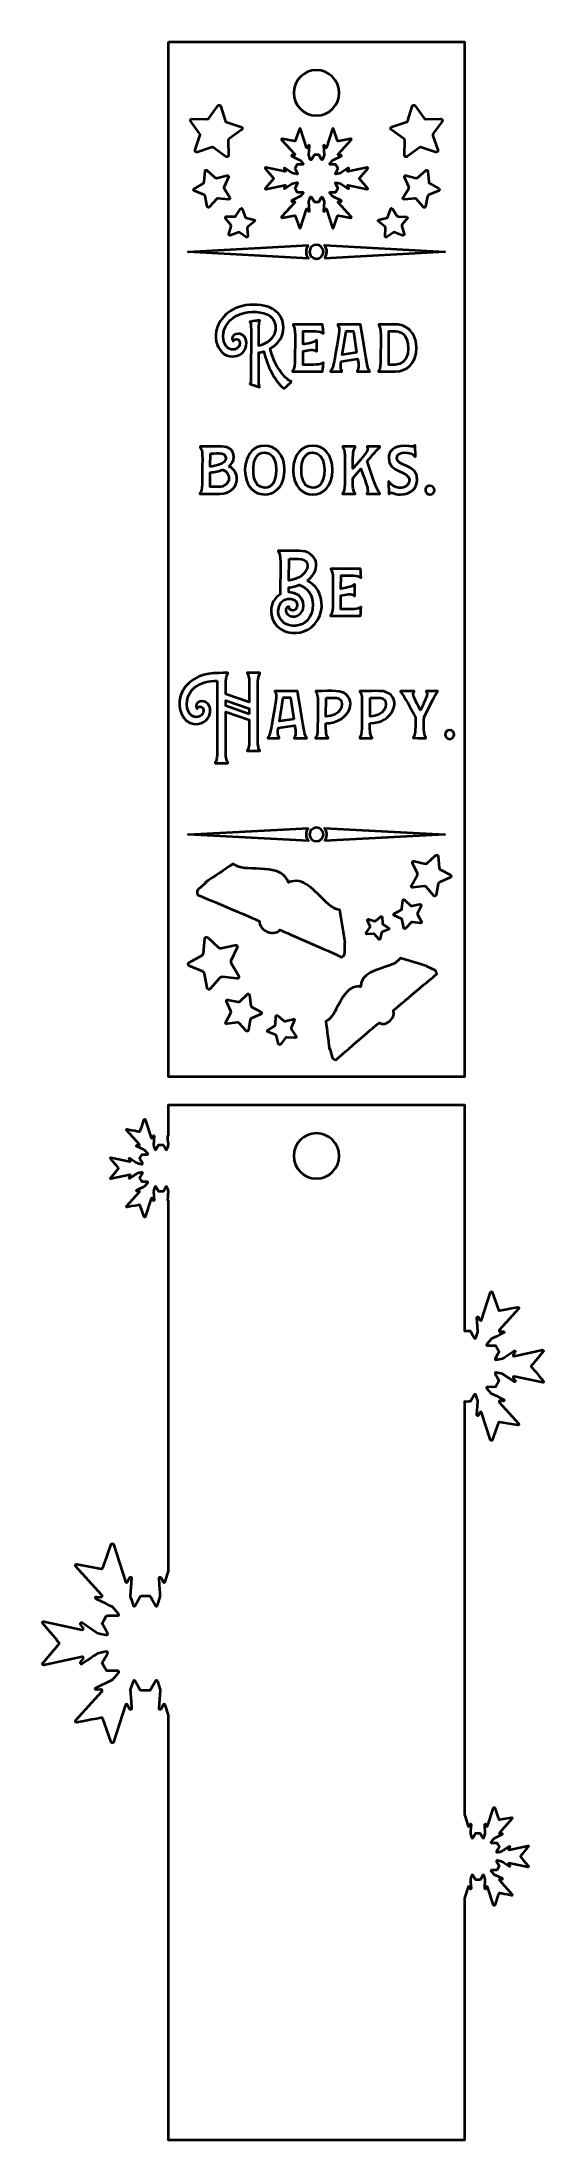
# Model space of a CAD drawing. Header units: inches. Extents: x 0 to 2.9, y 0 to 12.2.
import ezdxf

# ---------------------------------------------------------------- set-up
doc = ezdxf.new("R2010")
doc.units = ezdxf.units.IN
doc.header["$MEASUREMENT"] = 0
doc.layers.add('Слой 1', color=7, linetype='Continuous', lineweight=0)

msp = doc.modelspace()

# ---------------------------------------------------------------- linework, layer by layer
at = {"layer": 'Слой 1', "color": 1, "lineweight": 35, "true_color": 0xff0000}
for points, knots in [([(0.739, 12.169), (0.739, 12.169), (0.739, 6.169), (0.739, 6.169), (0.739, 6.169), (2.455, 6.169), (2.455, 6.169), (2.455, 6.169), (2.455, 12.169), (2.455, 12.169), (2.455, 12.169), (0.739, 12.169), (0.739, 12.169)], [0, 0, 0, 0, 1, 1, 1, 2, 2, 2, 3, 3, 3, 4, 4, 4, 4]), ([(1.597, 12.005), (1.67, 12.005), (1.729, 11.946), (1.729, 11.873), (1.729, 11.801), (1.67, 11.742), (1.597, 11.742), (1.524, 11.742), (1.465, 11.801), (1.465, 11.873), (1.465, 11.946), (1.524, 12.005), (1.597, 12.005)], [0, 0, 0, 0, 1, 1, 1, 2, 2, 2, 3, 3, 3, 4, 4, 4, 4]), ([(1.347, 11.38), (1.347, 11.38), (1.299, 11.436), (1.299, 11.436), (1.297, 11.438), (1.3, 11.442), (1.303, 11.441), (1.303, 11.441), (1.413, 11.418), (1.413, 11.418), (1.416, 11.417), (1.418, 11.42), (1.417, 11.423), (1.417, 11.423), (1.41, 11.433), (1.41, 11.433), (1.407, 11.436), (1.411, 11.44), (1.414, 11.438), (1.414, 11.438), (1.457, 11.408), (1.457, 11.408), (1.458, 11.408), (1.458, 11.408), (1.458, 11.408), (1.458, 11.408), (1.484, 11.402), (1.484, 11.402), (1.487, 11.402), (1.489, 11.405), (1.488, 11.407), (1.488, 11.407), (1.473, 11.433), (1.473, 11.433), (1.472, 11.434), (1.472, 11.436), (1.473, 11.437), (1.473, 11.437), (1.484, 11.457), (1.484, 11.457), (1.485, 11.458), (1.486, 11.458), (1.487, 11.458), (1.487, 11.458), (1.517, 11.458), (1.517, 11.458), (1.52, 11.458), (1.521, 11.462), (1.519, 11.464), (1.519, 11.464), (1.502, 11.483), (1.502, 11.483), (1.502, 11.484), (1.501, 11.484), (1.501, 11.484), (1.501, 11.484), (1.454, 11.507), (1.454, 11.507), (1.451, 11.508), (1.452, 11.513), (1.456, 11.513), (1.456, 11.513), (1.468, 11.512), (1.468, 11.512), (1.471, 11.512), (1.473, 11.515), (1.471, 11.518), (1.471, 11.518), (1.395, 11.602), (1.395, 11.602), (1.393, 11.604), (1.395, 11.608), (1.398, 11.607), (1.398, 11.607), (1.47, 11.594), (1.47, 11.594), (1.471, 11.594), (1.472, 11.594), (1.472, 11.594), (1.473, 11.595), (1.473, 11.595), (1.474, 11.596), (1.474, 11.596), (1.498, 11.665), (1.498, 11.665), (1.499, 11.668), (1.504, 11.668), (1.505, 11.665), (1.505, 11.665), (1.539, 11.557), (1.539, 11.557), (1.54, 11.554), (1.544, 11.554), (1.545, 11.557), (1.545, 11.557), (1.551, 11.568), (1.551, 11.568), (1.552, 11.571), (1.558, 11.57), (1.557, 11.566), (1.557, 11.566), (1.553, 11.514), (1.553, 11.514), (1.553, 11.514), (1.553, 11.513), (1.553, 11.513), (1.553, 11.513), (1.561, 11.488), (1.561, 11.488), (1.562, 11.485), (1.566, 11.485), (1.568, 11.488), (1.568, 11.488), (1.583, 11.513), (1.583, 11.513), (1.583, 11.515), (1.584, 11.515), (1.585, 11.515), (1.585, 11.515), (1.609, 11.515), (1.609, 11.515), (1.61, 11.515), (1.611, 11.515), (1.612, 11.513), (1.612, 11.513), (1.627, 11.488), (1.627, 11.488), (1.628, 11.485), (1.632, 11.485), (1.633, 11.488), (1.633, 11.488), (1.641, 11.513), (1.641, 11.513), (1.641, 11.513), (1.641, 11.514), (1.641, 11.514), (1.641, 11.514), (1.637, 11.566), (1.637, 11.566), (1.637, 11.57), (1.642, 11.571), (1.643, 11.568), (1.643, 11.568), (1.649, 11.557), (1.649, 11.557), (1.65, 11.554), (1.654, 11.554), (1.655, 11.557), (1.655, 11.557), (1.69, 11.665), (1.69, 11.665), (1.691, 11.668), (1.695, 11.668), (1.696, 11.665), (1.696, 11.665), (1.72, 11.596), (1.72, 11.596), (1.721, 11.595), (1.721, 11.595), (1.722, 11.594), (1.723, 11.594), (1.723, 11.594), (1.724, 11.594), (1.724, 11.594), (1.796, 11.607), (1.796, 11.607), (1.799, 11.608), (1.801, 11.604), (1.799, 11.602), (1.799, 11.602), (1.723, 11.518), (1.723, 11.518), (1.721, 11.515), (1.723, 11.512), (1.726, 11.512), (1.726, 11.512), (1.738, 11.513), (1.738, 11.513), (1.742, 11.513), (1.743, 11.508), (1.74, 11.507), (1.74, 11.507), (1.693, 11.484), (1.693, 11.484), (1.693, 11.484), (1.692, 11.484), (1.692, 11.483), (1.692, 11.483), (1.675, 11.464), (1.675, 11.464), (1.673, 11.462), (1.674, 11.458), (1.677, 11.458), (1.677, 11.458), (1.707, 11.458), (1.707, 11.458), (1.708, 11.458), (1.709, 11.458), (1.71, 11.457), (1.71, 11.457), (1.722, 11.437), (1.722, 11.437), (1.722, 11.436), (1.722, 11.434), (1.722, 11.433), (1.722, 11.433), (1.707, 11.407), (1.707, 11.407), (1.705, 11.405), (1.707, 11.402), (1.71, 11.402), (1.71, 11.402), (1.736, 11.408), (1.736, 11.408), (1.736, 11.408), (1.736, 11.408), (1.737, 11.408), (1.737, 11.408), (1.78, 11.438), (1.78, 11.438), (1.783, 11.44), (1.787, 11.436), (1.785, 11.433), (1.785, 11.433), (1.777, 11.423), (1.777, 11.423), (1.776, 11.42), (1.778, 11.417), (1.781, 11.418), (1.781, 11.418), (1.891, 11.441), (1.891, 11.441), (1.895, 11.442), (1.897, 11.438), (1.895, 11.436), (1.895, 11.436), (1.847, 11.38), (1.847, 11.38), (1.847, 11.38), (1.847, 11.379), (1.847, 11.378), (1.847, 11.377), (1.847, 11.377), (1.847, 11.376), (1.847, 11.376), (1.895, 11.32), (1.895, 11.32), (1.897, 11.318), (1.895, 11.314), (1.891, 11.315), (1.891, 11.315), (1.781, 11.339), (1.781, 11.339), (1.778, 11.339), (1.776, 11.336), (1.777, 11.334), (1.777, 11.334), (1.785, 11.323), (1.785, 11.323), (1.787, 11.32), (1.783, 11.316), (1.78, 11.319), (1.78, 11.319), (1.737, 11.348), (1.737, 11.348), (1.736, 11.348), (1.736, 11.348), (1.736, 11.348), (1.736, 11.348), (1.71, 11.354), (1.71, 11.354), (1.707, 11.354), (1.705, 11.351), (1.707, 11.349), (1.707, 11.349), (1.722, 11.323), (1.722, 11.323), (1.722, 11.322), (1.722, 11.321), (1.722, 11.32), (1.722, 11.32), (1.71, 11.3), (1.71, 11.3), (1.709, 11.299), (1.708, 11.298), (1.707, 11.298), (1.707, 11.298), (1.677, 11.298), (1.677, 11.298), (1.674, 11.298), (1.673, 11.294), (1.675, 11.292), (1.675, 11.292), (1.692, 11.273), (1.692, 11.273), (1.692, 11.273), (1.693, 11.272), (1.693, 11.272), (1.693, 11.272), (1.74, 11.25), (1.74, 11.25), (1.743, 11.248), (1.742, 11.243), (1.738, 11.243), (1.738, 11.243), (1.726, 11.244), (1.726, 11.244), (1.723, 11.245), (1.721, 11.241), (1.723, 11.239), (1.723, 11.239), (1.799, 11.155), (1.799, 11.155), (1.801, 11.152), (1.799, 11.149), (1.796, 11.149), (1.796, 11.149), (1.724, 11.162), (1.724, 11.162), (1.723, 11.162), (1.723, 11.162), (1.722, 11.162), (1.721, 11.162), (1.721, 11.161), (1.72, 11.16), (1.72, 11.16), (1.696, 11.092), (1.696, 11.092), (1.695, 11.089), (1.691, 11.089), (1.69, 11.092), (1.69, 11.092), (1.655, 11.199), (1.655, 11.199), (1.654, 11.202), (1.65, 11.203), (1.649, 11.2), (1.649, 11.2), (1.643, 11.188), (1.643, 11.188), (1.642, 11.185), (1.637, 11.186), (1.637, 11.19), (1.637, 11.19), (1.641, 11.242), (1.641, 11.242), (1.641, 11.242), (1.641, 11.243), (1.641, 11.243), (1.641, 11.243), (1.633, 11.268), (1.633, 11.268), (1.632, 11.271), (1.628, 11.271), (1.627, 11.269), (1.627, 11.269), (1.612, 11.243), (1.612, 11.243), (1.611, 11.242), (1.61, 11.241), (1.609, 11.241), (1.609, 11.241), (1.585, 11.241), (1.585, 11.241), (1.584, 11.241), (1.583, 11.242), (1.583, 11.243), (1.583, 11.243), (1.568, 11.269), (1.568, 11.269), (1.566, 11.271), (1.562, 11.271), (1.561, 11.268), (1.561, 11.268), (1.553, 11.243), (1.553, 11.243), (1.553, 11.243), (1.553, 11.242), (1.553, 11.242), (1.553, 11.242), (1.557, 11.19), (1.557, 11.19), (1.558, 11.186), (1.552, 11.185), (1.551, 11.188), (1.551, 11.188), (1.545, 11.2), (1.545, 11.2), (1.544, 11.203), (1.54, 11.202), (1.539, 11.199), (1.539, 11.199), (1.505, 11.092), (1.505, 11.092), (1.504, 11.089), (1.499, 11.089), (1.498, 11.092), (1.498, 11.092), (1.474, 11.16), (1.474, 11.16), (1.473, 11.161), (1.473, 11.162), (1.472, 11.162), (1.472, 11.162), (1.471, 11.162), (1.47, 11.162), (1.47, 11.162), (1.398, 11.149), (1.398, 11.149), (1.395, 11.149), (1.393, 11.152), (1.395, 11.155), (1.395, 11.155), (1.471, 11.239), (1.471, 11.239), (1.473, 11.241), (1.471, 11.245), (1.468, 11.244), (1.468, 11.244), (1.456, 11.243), (1.456, 11.243), (1.452, 11.243), (1.451, 11.248), (1.454, 11.25), (1.454, 11.25), (1.501, 11.272), (1.501, 11.272), (1.501, 11.272), (1.502, 11.273), (1.502, 11.273), (1.502, 11.273), (1.519, 11.292), (1.519, 11.292), (1.521, 11.294), (1.52, 11.298), (1.517, 11.298), (1.517, 11.298), (1.487, 11.298), (1.487, 11.298), (1.486, 11.298), (1.485, 11.299), (1.484, 11.3), (1.484, 11.3), (1.473, 11.32), (1.473, 11.32), (1.472, 11.321), (1.472, 11.322), (1.473, 11.323), (1.473, 11.323), (1.487, 11.349), (1.487, 11.349), (1.489, 11.351), (1.487, 11.354), (1.484, 11.354), (1.484, 11.354), (1.458, 11.348), (1.458, 11.348), (1.458, 11.348), (1.458, 11.348), (1.457, 11.348), (1.457, 11.348), (1.414, 11.319), (1.414, 11.319), (1.411, 11.316), (1.407, 11.32), (1.41, 11.323), (1.41, 11.323), (1.417, 11.334), (1.417, 11.334), (1.418, 11.336), (1.416, 11.339), (1.413, 11.339), (1.413, 11.339), (1.303, 11.315), (1.303, 11.315), (1.3, 11.314), (1.297, 11.318), (1.299, 11.32), (1.299, 11.32), (1.347, 11.376), (1.347, 11.376), (1.347, 11.377), (1.347, 11.377), (1.347, 11.378), (1.347, 11.379), (1.347, 11.38), (1.347, 11.38)], [0, 0, 0, 0, 1, 1, 1, 2, 2, 2, 3, 3, 3, 4, 4, 4, 5, 5, 5, 6, 6, 6, 7, 7, 7, 8, 8, 8, 9, 9, 9, 10, 10, 10, 11, 11, 11, 12, 12, 12, 13, 13, 13, 14, 14, 14, 15, 15, 15, 16, 16, 16, 17, 17, 17, 18, 18, 18, 19, 19, 19, 20, 20, 20, 21, 21, 21, 22, 22, 22, 23, 23, 23, 24, 24, 24, 25, 25, 25, 26, 26, 26, 27, 27, 27, 28, 28, 28, 29, 29, 29, 30, 30, 30, 31, 31, 31, 32, 32, 32, 33, 33, 33, 34, 34, 34, 35, 35, 35, 36, 36, 36, 37, 37, 37, 38, 38, 38, 39, 39, 39, 40, 40, 40, 41, 41, 41, 42, 42, 42, 43, 43, 43, 44, 44, 44, 45, 45, 45, 46, 46, 46, 47, 47, 47, 48, 48, 48, 49, 49, 49, 50, 50, 50, 51, 51, 51, 52, 52, 52, 53, 53, 53, 54, 54, 54, 55, 55, 55, 56, 56, 56, 57, 57, 57, 58, 58, 58, 59, 59, 59, 60, 60, 60, 61, 61, 61, 62, 62, 62, 63, 63, 63, 64, 64, 64, 65, 65, 65, 66, 66, 66, 67, 67, 67, 68, 68, 68, 69, 69, 69, 70, 70, 70, 71, 71, 71, 72, 72, 72, 73, 73, 73, 74, 74, 74, 75, 75, 75, 76, 76, 76, 77, 77, 77, 78, 78, 78, 79, 79, 79, 80, 80, 80, 81, 81, 81, 82, 82, 82, 83, 83, 83, 84, 84, 84, 85, 85, 85, 86, 86, 86, 87, 87, 87, 88, 88, 88, 89, 89, 89, 90, 90, 90, 91, 91, 91, 92, 92, 92, 93, 93, 93, 94, 94, 94, 95, 95, 95, 96, 96, 96, 97, 97, 97, 98, 98, 98, 99, 99, 99, 100, 100, 100, 101, 101, 101, 102, 102, 102, 103, 103, 103, 104, 104, 104, 105, 105, 105, 106, 106, 106, 107, 107, 107, 108, 108, 108, 109, 109, 109, 110, 110, 110, 111, 111, 111, 112, 112, 112, 113, 113, 113, 114, 114, 114, 115, 115, 115, 116, 116, 116, 117, 117, 117, 118, 118, 118, 119, 119, 119, 120, 120, 120, 121, 121, 121, 122, 122, 122, 123, 123, 123, 124, 124, 124, 125, 125, 125, 126, 126, 126, 127, 127, 127, 128, 128, 128, 129, 129, 129, 130, 130, 130, 131, 131, 131, 132, 132, 132, 133, 133, 133, 134, 134, 134, 135, 135, 135, 136, 136, 136, 137, 137, 137, 138, 138, 138, 139, 139, 139, 140, 140, 140, 141, 141, 141, 142, 142, 142, 143, 143, 143, 144, 144, 144, 145, 145, 145, 146, 146, 146, 147, 147, 147, 148, 148, 148, 149, 149, 149, 150, 150, 150, 151, 151, 151, 152, 152, 152, 153, 153, 153, 154, 154, 154, 155, 155, 155, 156, 156, 156, 157, 157, 157, 158, 158, 158, 159, 159, 159, 160, 160, 160, 161, 161, 161, 162, 162, 162, 162]), ([(1.311, 7.011), (1.273, 7.027), (1.264, 7.058), (1.267, 7.072), (1.232, 7.089), (0.916, 7.222), (0.906, 7.226), (0.905, 7.236), (0.903, 7.252), (0.913, 7.257), (0.913, 7.257), (0.957, 7.296), (0.957, 7.296), (0.956, 7.297), (0.955, 7.298), (0.954, 7.298), (1.007, 7.333), (1.06, 7.369), (1.113, 7.404), (1.124, 7.397), (1.141, 7.388), (1.163, 7.383), (1.199, 7.374), (1.292, 7.38), (1.34, 7.368), (1.365, 7.363), (1.387, 7.358), (1.406, 7.339), (1.422, 7.324), (1.43, 7.307), (1.434, 7.296), (1.524, 7.334), (1.581, 7.249), (1.658, 7.178), (1.675, 7.163), (1.695, 7.145), (1.732, 7.137), (1.742, 7.074), (1.753, 7.011), (1.763, 6.949), (1.762, 6.949), (1.762, 6.949), (1.761, 6.949), (1.761, 6.949), (1.762, 6.888), (1.762, 6.888), (1.764, 6.878), (1.748, 6.866), (1.744, 6.864), (1.736, 6.868), (1.42, 7.008), (1.385, 7.022), (1.376, 7.009), (1.348, 6.995), (1.311, 7.011)], [0, 0, 0, 0, 1, 1, 1, 2, 2, 2, 3, 3, 3, 4, 4, 4, 5, 5, 5, 6, 6, 6, 7, 7, 7, 8, 8, 8, 9, 9, 9, 10, 10, 10, 11, 11, 11, 12, 12, 12, 13, 13, 13, 14, 14, 14, 15, 15, 15, 16, 16, 16, 17, 17, 17, 18, 18, 18, 18]), ([(2.022, 6.493), (1.996, 6.471), (1.97, 6.475), (1.96, 6.483), (1.934, 6.463), (1.716, 6.273), (1.709, 6.268), (1.701, 6.271), (1.688, 6.275), (1.688, 6.284), (1.688, 6.284), (1.675, 6.333), (1.675, 6.333), (1.674, 6.332), (1.673, 6.331), (1.672, 6.331), (1.666, 6.384), (1.658, 6.438), (1.651, 6.491), (1.661, 6.496), (1.674, 6.505), (1.687, 6.521), (1.706, 6.544), (1.736, 6.617), (1.763, 6.649), (1.777, 6.665), (1.789, 6.68), (1.81, 6.688), (1.828, 6.694), (1.843, 6.693), (1.853, 6.692), (1.858, 6.775), (1.943, 6.786), (2.026, 6.818), (2.044, 6.825), (2.065, 6.834), (2.084, 6.858), (2.136, 6.843), (2.187, 6.827), (2.238, 6.812), (2.238, 6.811), (2.237, 6.811), (2.237, 6.81), (2.237, 6.81), (2.283, 6.789), (2.283, 6.789), (2.292, 6.786), (2.295, 6.769), (2.295, 6.766), (2.289, 6.761), (2.066, 6.575), (2.042, 6.553), (2.048, 6.542), (2.048, 6.516), (2.022, 6.493)], [0, 0, 0, 0, 1, 1, 1, 2, 2, 2, 3, 3, 3, 4, 4, 4, 5, 5, 5, 6, 6, 6, 7, 7, 7, 8, 8, 8, 9, 9, 9, 10, 10, 10, 11, 11, 11, 12, 12, 12, 13, 13, 13, 14, 14, 14, 15, 15, 15, 16, 16, 16, 17, 17, 17, 18, 18, 18, 18]), ([(2.914, 4.406), (2.838, 4.496), (2.843, 4.49), (2.843, 4.492), (2.843, 4.495), (2.838, 4.488), (2.914, 4.579), (2.917, 4.582), (2.914, 4.588), (2.909, 4.587), (2.909, 4.587), (2.744, 4.551), (2.744, 4.551), (2.739, 4.55), (2.736, 4.555), (2.739, 4.559), (2.739, 4.559), (2.749, 4.575), (2.749, 4.575), (2.753, 4.579), (2.747, 4.585), (2.743, 4.581), (2.674, 4.534), (2.678, 4.537), (2.676, 4.537), (2.676, 4.537), (2.638, 4.529), (2.638, 4.529), (2.634, 4.528), (2.631, 4.532), (2.633, 4.536), (2.657, 4.579), (2.657, 4.576), (2.655, 4.58), (2.655, 4.58), (2.638, 4.61), (2.638, 4.61), (2.636, 4.613), (2.638, 4.612), (2.589, 4.612), (2.584, 4.612), (2.582, 4.617), (2.585, 4.621), (2.585, 4.621), (2.611, 4.65), (2.611, 4.65), (2.612, 4.651), (2.611, 4.65), (2.683, 4.685), (2.688, 4.687), (2.686, 4.695), (2.68, 4.694), (2.68, 4.694), (2.661, 4.693), (2.661, 4.693), (2.657, 4.692), (2.654, 4.697), (2.657, 4.701), (2.657, 4.701), (2.771, 4.827), (2.771, 4.827), (2.774, 4.83), (2.771, 4.836), (2.766, 4.835), (2.653, 4.814), (2.655, 4.813), (2.653, 4.819), (2.653, 4.819), (2.617, 4.921), (2.617, 4.921), (2.615, 4.926), (2.609, 4.926), (2.607, 4.921), (2.607, 4.921), (2.555, 4.76), (2.555, 4.76), (2.554, 4.756), (2.548, 4.755), (2.546, 4.759), (2.546, 4.759), (2.538, 4.776), (2.538, 4.776), (2.535, 4.781), (2.528, 4.779), (2.528, 4.774), (2.528, 4.774), (2.534, 4.696), (2.534, 4.696), (2.534, 4.694), (2.535, 4.698), (2.522, 4.657), (2.521, 4.653), (2.515, 4.652), (2.513, 4.656), (2.488, 4.699), (2.49, 4.697), (2.486, 4.697), (2.486, 4.697), (2.455, 4.697), (2.455, 4.697), (2.455, 4.697), (2.455, 6.007), (2.455, 6.007), (2.455, 6.007), (0.739, 6.007), (0.739, 6.007), (0.739, 6.007), (0.739, 5.829), (0.739, 5.829), (0.737, 5.83), (0.734, 5.829), (0.734, 5.826), (0.739, 5.763), (0.741, 5.782), (0.73, 5.749), (0.729, 5.746), (0.726, 5.746), (0.724, 5.748), (0.709, 5.775), (0.709, 5.775), (0.707, 5.775), (0.682, 5.775), (0.682, 5.776), (0.681, 5.774), (0.681, 5.774), (0.666, 5.748), (0.666, 5.748), (0.665, 5.746), (0.661, 5.746), (0.66, 5.749), (0.65, 5.781), (0.651, 5.761), (0.656, 5.826), (0.656, 5.83), (0.651, 5.831), (0.65, 5.828), (0.65, 5.828), (0.644, 5.816), (0.644, 5.816), (0.643, 5.813), (0.639, 5.814), (0.638, 5.817), (0.638, 5.817), (0.604, 5.923), (0.604, 5.923), (0.603, 5.926), (0.599, 5.926), (0.598, 5.923), (0.572, 5.849), (0.574, 5.854), (0.572, 5.854), (0.571, 5.853), (0.576, 5.852), (0.499, 5.866), (0.496, 5.867), (0.494, 5.863), (0.496, 5.861), (0.496, 5.861), (0.571, 5.778), (0.571, 5.778), (0.573, 5.776), (0.571, 5.772), (0.568, 5.772), (0.568, 5.772), (0.556, 5.773), (0.556, 5.773), (0.552, 5.774), (0.551, 5.769), (0.554, 5.767), (0.612, 5.739), (0.596, 5.75), (0.619, 5.725), (0.621, 5.723), (0.619, 5.719), (0.616, 5.719), (0.585, 5.719), (0.585, 5.72), (0.584, 5.718), (0.572, 5.696), (0.571, 5.697), (0.573, 5.695), (0.573, 5.695), (0.587, 5.669), (0.587, 5.669), (0.589, 5.667), (0.587, 5.664), (0.584, 5.664), (0.55, 5.671), (0.568, 5.663), (0.515, 5.699), (0.512, 5.701), (0.508, 5.697), (0.51, 5.695), (0.51, 5.695), (0.518, 5.684), (0.518, 5.684), (0.519, 5.682), (0.517, 5.679), (0.514, 5.679), (0.514, 5.679), (0.405, 5.703), (0.405, 5.703), (0.402, 5.703), (0.4, 5.7), (0.402, 5.697), (0.451, 5.639), (0.451, 5.641), (0.448, 5.638), (0.448, 5.638), (0.402, 5.583), (0.402, 5.583), (0.4, 5.581), (0.402, 5.577), (0.405, 5.578), (0.405, 5.578), (0.514, 5.601), (0.514, 5.601), (0.517, 5.602), (0.519, 5.599), (0.518, 5.596), (0.518, 5.596), (0.51, 5.586), (0.51, 5.586), (0.508, 5.583), (0.512, 5.579), (0.515, 5.581), (0.569, 5.618), (0.551, 5.609), (0.584, 5.616), (0.587, 5.617), (0.589, 5.614), (0.587, 5.611), (0.572, 5.585), (0.571, 5.585), (0.573, 5.583), (0.585, 5.561), (0.584, 5.561), (0.587, 5.561), (0.587, 5.561), (0.616, 5.561), (0.616, 5.561), (0.619, 5.561), (0.621, 5.558), (0.619, 5.556), (0.596, 5.53), (0.612, 5.542), (0.554, 5.513), (0.551, 5.512), (0.552, 5.507), (0.556, 5.507), (0.556, 5.507), (0.568, 5.508), (0.568, 5.508), (0.571, 5.509), (0.573, 5.505), (0.571, 5.503), (0.571, 5.503), (0.496, 5.42), (0.496, 5.42), (0.494, 5.418), (0.496, 5.414), (0.499, 5.415), (0.575, 5.428), (0.572, 5.429), (0.574, 5.425), (0.574, 5.425), (0.598, 5.358), (0.598, 5.358), (0.599, 5.355), (0.603, 5.355), (0.604, 5.358), (0.604, 5.358), (0.638, 5.464), (0.638, 5.464), (0.639, 5.467), (0.643, 5.467), (0.644, 5.464), (0.644, 5.464), (0.65, 5.453), (0.65, 5.453), (0.651, 5.45), (0.656, 5.451), (0.656, 5.455), (0.651, 5.518), (0.65, 5.499), (0.66, 5.532), (0.661, 5.534), (0.665, 5.535), (0.666, 5.532), (0.666, 5.532), (0.681, 5.507), (0.681, 5.507), (0.682, 5.505), (0.682, 5.505), (0.707, 5.505), (0.709, 5.505), (0.708, 5.504), (0.724, 5.532), (0.726, 5.535), (0.729, 5.534), (0.73, 5.532), (0.741, 5.499), (0.739, 5.52), (0.735, 5.455), (0.734, 5.452), (0.737, 5.451), (0.739, 5.451), (0.739, 5.451), (0.739, 3.304), (0.739, 3.304), (0.739, 3.304), (0.72, 3.244), (0.72, 3.244), (0.718, 3.238), (0.71, 3.238), (0.707, 3.243), (0.707, 3.243), (0.697, 3.266), (0.697, 3.266), (0.694, 3.273), (0.683, 3.27), (0.684, 3.263), (0.692, 3.151), (0.692, 3.158), (0.691, 3.156), (0.691, 3.156), (0.675, 3.107), (0.675, 3.107), (0.674, 3.101), (0.666, 3.1), (0.663, 3.105), (0.632, 3.16), (0.633, 3.161), (0.628, 3.161), (0.578, 3.161), (0.578, 3.162), (0.575, 3.157), (0.575, 3.157), (0.545, 3.105), (0.545, 3.105), (0.542, 3.1), (0.535, 3.101), (0.533, 3.107), (0.516, 3.161), (0.517, 3.157), (0.517, 3.159), (0.517, 3.159), (0.525, 3.263), (0.525, 3.263), (0.525, 3.27), (0.515, 3.273), (0.512, 3.266), (0.512, 3.266), (0.501, 3.243), (0.501, 3.243), (0.499, 3.238), (0.491, 3.238), (0.489, 3.244), (0.489, 3.244), (0.419, 3.46), (0.419, 3.46), (0.417, 3.466), (0.409, 3.466), (0.407, 3.46), (0.354, 3.313), (0.357, 3.317), (0.35, 3.318), (0.35, 3.318), (0.206, 3.345), (0.206, 3.345), (0.2, 3.346), (0.196, 3.338), (0.2, 3.334), (0.2, 3.334), (0.352, 3.165), (0.352, 3.165), (0.356, 3.161), (0.353, 3.154), (0.347, 3.154), (0.347, 3.154), (0.321, 3.156), (0.321, 3.156), (0.314, 3.157), (0.311, 3.147), (0.318, 3.144), (0.418, 3.095), (0.413, 3.098), (0.414, 3.097), (0.414, 3.097), (0.449, 3.058), (0.449, 3.058), (0.453, 3.054), (0.45, 3.047), (0.444, 3.047), (0.381, 3.047), (0.381, 3.048), (0.378, 3.044), (0.354, 3.001), (0.353, 3.001), (0.355, 2.997), (0.355, 2.997), (0.385, 2.945), (0.385, 2.945), (0.388, 2.94), (0.384, 2.934), (0.378, 2.935), (0.322, 2.947), (0.326, 2.946), (0.325, 2.947), (0.325, 2.947), (0.238, 3.006), (0.238, 3.006), (0.232, 3.01), (0.225, 3.003), (0.229, 2.996), (0.229, 2.996), (0.244, 2.976), (0.244, 2.976), (0.247, 2.971), (0.243, 2.964), (0.237, 2.965), (0.237, 2.965), (0.015, 3.013), (0.015, 3.013), (0.009, 3.014), (0.004, 3.007), (0.009, 3.002), (0.11, 2.883), (0.108, 2.888), (0.103, 2.882), (0.103, 2.882), (0.009, 2.771), (0.009, 2.771), (0.005, 2.766), (0.009, 2.759), (0.015, 2.76), (0.015, 2.76), (0.237, 2.808), (0.237, 2.808), (0.243, 2.809), (0.247, 2.802), (0.244, 2.797), (0.244, 2.797), (0.229, 2.776), (0.229, 2.776), (0.225, 2.77), (0.232, 2.763), (0.238, 2.767), (0.33, 2.83), (0.325, 2.826), (0.327, 2.827), (0.327, 2.827), (0.378, 2.838), (0.378, 2.838), (0.384, 2.839), (0.388, 2.833), (0.385, 2.828), (0.353, 2.773), (0.353, 2.774), (0.355, 2.769), (0.38, 2.726), (0.379, 2.726), (0.384, 2.726), (0.384, 2.726), (0.444, 2.726), (0.444, 2.726), (0.45, 2.726), (0.453, 2.719), (0.449, 2.715), (0.411, 2.672), (0.414, 2.675), (0.412, 2.674), (0.412, 2.674), (0.318, 2.629), (0.318, 2.629), (0.311, 2.626), (0.314, 2.616), (0.321, 2.616), (0.321, 2.616), (0.347, 2.619), (0.347, 2.619), (0.353, 2.619), (0.356, 2.612), (0.352, 2.607), (0.352, 2.607), (0.2, 2.439), (0.2, 2.439), (0.196, 2.435), (0.2, 2.427), (0.206, 2.428), (0.36, 2.456), (0.355, 2.457), (0.357, 2.45), (0.357, 2.45), (0.407, 2.313), (0.407, 2.313), (0.409, 2.307), (0.417, 2.307), (0.419, 2.313), (0.419, 2.313), (0.489, 2.529), (0.489, 2.529), (0.491, 2.534), (0.499, 2.535), (0.501, 2.529), (0.501, 2.529), (0.512, 2.506), (0.512, 2.506), (0.515, 2.5), (0.525, 2.502), (0.525, 2.51), (0.516, 2.622), (0.517, 2.615), (0.517, 2.616), (0.517, 2.616), (0.533, 2.666), (0.533, 2.666), (0.535, 2.672), (0.542, 2.672), (0.545, 2.667), (0.577, 2.613), (0.576, 2.612), (0.581, 2.612), (0.631, 2.612), (0.631, 2.611), (0.633, 2.615), (0.633, 2.615), (0.663, 2.667), (0.663, 2.667), (0.666, 2.672), (0.674, 2.672), (0.676, 2.666), (0.676, 2.666), (0.692, 2.616), (0.692, 2.616), (0.692, 2.616), (0.692, 2.615), (0.692, 2.614), (0.692, 2.614), (0.684, 2.51), (0.684, 2.51), (0.683, 2.502), (0.694, 2.5), (0.697, 2.506), (0.697, 2.506), (0.708, 2.529), (0.708, 2.529), (0.71, 2.535), (0.718, 2.534), (0.72, 2.529), (0.72, 2.529), (0.739, 2.469), (0.739, 2.469), (0.739, 2.469), (0.739, 0.007), (0.739, 0.007), (0.739, 0.007), (2.455, 0.007), (2.455, 0.007), (2.455, 0.007), (2.455, 1.408), (2.455, 1.408), (2.455, 1.408), (2.477, 1.475), (2.477, 1.475), (2.477, 1.477), (2.481, 1.478), (2.483, 1.475), (2.483, 1.475), (2.488, 1.464), (2.488, 1.464), (2.489, 1.46), (2.494, 1.462), (2.494, 1.465), (2.489, 1.531), (2.488, 1.51), (2.498, 1.542), (2.499, 1.545), (2.503, 1.545), (2.504, 1.543), (2.52, 1.516), (2.519, 1.516), (2.522, 1.516), (2.547, 1.516), (2.546, 1.515), (2.548, 1.517), (2.548, 1.517), (2.562, 1.543), (2.562, 1.543), (2.564, 1.545), (2.568, 1.545), (2.568, 1.542), (2.579, 1.509), (2.577, 1.528), (2.573, 1.465), (2.572, 1.462), (2.577, 1.46), (2.579, 1.464), (2.579, 1.464), (2.584, 1.475), (2.584, 1.475), (2.585, 1.478), (2.589, 1.477), (2.59, 1.475), (2.59, 1.475), (2.625, 1.368), (2.625, 1.368), (2.626, 1.365), (2.63, 1.365), (2.631, 1.368), (2.657, 1.442), (2.655, 1.437), (2.657, 1.438), (2.658, 1.438), (2.653, 1.439), (2.729, 1.425), (2.733, 1.425), (2.735, 1.428), (2.732, 1.431), (2.732, 1.431), (2.658, 1.513), (2.658, 1.513), (2.656, 1.516), (2.657, 1.519), (2.66, 1.519), (2.66, 1.519), (2.673, 1.518), (2.673, 1.518), (2.676, 1.517), (2.678, 1.522), (2.674, 1.524), (2.632, 1.544), (2.628, 1.546), (2.627, 1.547), (2.627, 1.547), (2.61, 1.566), (2.61, 1.566), (2.608, 1.568), (2.609, 1.572), (2.612, 1.572), (2.643, 1.572), (2.643, 1.571), (2.645, 1.573), (2.657, 1.595), (2.657, 1.594), (2.656, 1.596), (2.656, 1.596), (2.641, 1.622), (2.641, 1.622), (2.64, 1.624), (2.642, 1.627), (2.645, 1.627), (2.679, 1.62), (2.661, 1.628), (2.714, 1.592), (2.717, 1.59), (2.72, 1.594), (2.718, 1.597), (2.718, 1.597), (2.711, 1.607), (2.711, 1.607), (2.709, 1.609), (2.712, 1.613), (2.715, 1.612), (2.715, 1.612), (2.824, 1.589), (2.824, 1.589), (2.827, 1.588), (2.829, 1.591), (2.827, 1.594), (2.776, 1.653), (2.78, 1.649), (2.78, 1.651), (2.78, 1.653), (2.777, 1.649), (2.827, 1.708), (2.829, 1.71), (2.827, 1.714), (2.824, 1.713), (2.824, 1.713), (2.715, 1.69), (2.715, 1.69), (2.712, 1.689), (2.709, 1.692), (2.711, 1.695), (2.711, 1.695), (2.718, 1.705), (2.718, 1.705), (2.72, 1.708), (2.717, 1.712), (2.714, 1.71), (2.66, 1.673), (2.678, 1.682), (2.645, 1.675), (2.642, 1.674), (2.64, 1.677), (2.641, 1.68), (2.657, 1.707), (2.657, 1.706), (2.656, 1.708), (2.644, 1.73), (2.644, 1.73), (2.642, 1.73), (2.642, 1.73), (2.612, 1.73), (2.612, 1.73), (2.609, 1.73), (2.608, 1.733), (2.61, 1.735), (2.633, 1.761), (2.617, 1.75), (2.674, 1.778), (2.678, 1.779), (2.676, 1.784), (2.673, 1.784), (2.673, 1.784), (2.66, 1.783), (2.66, 1.783), (2.657, 1.783), (2.656, 1.786), (2.658, 1.788), (2.658, 1.788), (2.732, 1.871), (2.732, 1.871), (2.735, 1.873), (2.733, 1.877), (2.729, 1.876), (2.729, 1.876), (2.659, 1.864), (2.659, 1.864), (2.655, 1.863), (2.656, 1.862), (2.631, 1.933), (2.63, 1.936), (2.626, 1.936), (2.625, 1.933), (2.625, 1.933), (2.59, 1.827), (2.59, 1.827), (2.589, 1.824), (2.585, 1.824), (2.584, 1.827), (2.584, 1.827), (2.579, 1.838), (2.579, 1.838), (2.577, 1.841), (2.572, 1.84), (2.573, 1.836), (2.577, 1.773), (2.579, 1.792), (2.568, 1.759), (2.568, 1.757), (2.564, 1.756), (2.562, 1.759), (2.547, 1.786), (2.548, 1.786), (2.545, 1.786), (2.52, 1.786), (2.52, 1.786), (2.519, 1.784), (2.519, 1.784), (2.504, 1.759), (2.504, 1.759), (2.503, 1.756), (2.499, 1.757), (2.498, 1.759), (2.488, 1.792), (2.489, 1.773), (2.494, 1.836), (2.494, 1.84), (2.489, 1.841), (2.488, 1.838), (2.488, 1.838), (2.483, 1.827), (2.483, 1.827), (2.481, 1.824), (2.477, 1.824), (2.477, 1.827), (2.477, 1.827), (2.455, 1.894), (2.455, 1.894), (2.455, 1.894), (2.455, 4.287), (2.455, 4.287), (2.486, 4.287), (2.488, 4.286), (2.491, 4.29), (2.491, 4.29), (2.513, 4.328), (2.513, 4.328), (2.515, 4.332), (2.521, 4.332), (2.522, 4.327), (2.535, 4.287), (2.534, 4.29), (2.534, 4.288), (2.534, 4.288), (2.528, 4.21), (2.528, 4.21), (2.528, 4.205), (2.535, 4.203), (2.538, 4.208), (2.538, 4.208), (2.546, 4.225), (2.546, 4.225), (2.548, 4.229), (2.554, 4.229), (2.555, 4.225), (2.555, 4.225), (2.607, 4.063), (2.607, 4.063), (2.609, 4.059), (2.615, 4.059), (2.617, 4.063), (2.617, 4.063), (2.653, 4.166), (2.653, 4.166), (2.654, 4.167), (2.655, 4.168), (2.656, 4.168), (2.657, 4.169), (2.658, 4.169), (2.659, 4.169), (2.659, 4.169), (2.766, 4.15), (2.766, 4.15), (2.771, 4.149), (2.774, 4.154), (2.771, 4.158), (2.771, 4.158), (2.657, 4.284), (2.657, 4.284), (2.654, 4.287), (2.657, 4.292), (2.661, 4.292), (2.661, 4.292), (2.68, 4.29), (2.68, 4.29), (2.686, 4.29), (2.688, 4.297), (2.683, 4.3), (2.61, 4.335), (2.612, 4.333), (2.611, 4.335), (2.611, 4.335), (2.585, 4.364), (2.585, 4.364), (2.582, 4.367), (2.584, 4.372), (2.589, 4.372), (2.638, 4.372), (2.636, 4.371), (2.638, 4.375), (2.638, 4.375), (2.655, 4.405), (2.655, 4.405), (2.657, 4.408), (2.657, 4.406), (2.633, 4.449), (2.631, 4.452), (2.634, 4.457), (2.638, 4.456), (2.638, 4.456), (2.676, 4.448), (2.676, 4.448), (2.677, 4.448), (2.677, 4.447), (2.678, 4.447), (2.678, 4.447), (2.743, 4.403), (2.743, 4.403), (2.747, 4.4), (2.753, 4.405), (2.75, 4.41), (2.75, 4.41), (2.739, 4.425), (2.739, 4.425), (2.736, 4.429), (2.739, 4.434), (2.744, 4.433), (2.744, 4.433), (2.91, 4.398), (2.91, 4.398), (2.914, 4.397), (2.917, 4.402), (2.914, 4.406)], [0, 0, 0, 0, 1, 1, 1, 2, 2, 2, 3, 3, 3, 4, 4, 4, 5, 5, 5, 6, 6, 6, 7, 7, 7, 8, 8, 8, 9, 9, 9, 10, 10, 10, 11, 11, 11, 12, 12, 12, 13, 13, 13, 14, 14, 14, 15, 15, 15, 16, 16, 16, 17, 17, 17, 18, 18, 18, 19, 19, 19, 20, 20, 20, 21, 21, 21, 22, 22, 22, 23, 23, 23, 24, 24, 24, 25, 25, 25, 26, 26, 26, 27, 27, 27, 28, 28, 28, 29, 29, 29, 30, 30, 30, 31, 31, 31, 32, 32, 32, 33, 33, 33, 34, 34, 34, 35, 35, 35, 36, 36, 36, 37, 37, 37, 38, 38, 38, 39, 39, 39, 40, 40, 40, 41, 41, 41, 42, 42, 42, 43, 43, 43, 44, 44, 44, 45, 45, 45, 46, 46, 46, 47, 47, 47, 48, 48, 48, 49, 49, 49, 50, 50, 50, 51, 51, 51, 52, 52, 52, 53, 53, 53, 54, 54, 54, 55, 55, 55, 56, 56, 56, 57, 57, 57, 58, 58, 58, 59, 59, 59, 60, 60, 60, 61, 61, 61, 62, 62, 62, 63, 63, 63, 64, 64, 64, 65, 65, 65, 66, 66, 66, 67, 67, 67, 68, 68, 68, 69, 69, 69, 70, 70, 70, 71, 71, 71, 72, 72, 72, 73, 73, 73, 74, 74, 74, 75, 75, 75, 76, 76, 76, 77, 77, 77, 78, 78, 78, 79, 79, 79, 80, 80, 80, 81, 81, 81, 82, 82, 82, 83, 83, 83, 84, 84, 84, 85, 85, 85, 86, 86, 86, 87, 87, 87, 88, 88, 88, 89, 89, 89, 90, 90, 90, 91, 91, 91, 92, 92, 92, 93, 93, 93, 94, 94, 94, 95, 95, 95, 96, 96, 96, 97, 97, 97, 98, 98, 98, 99, 99, 99, 100, 100, 100, 101, 101, 101, 102, 102, 102, 103, 103, 103, 104, 104, 104, 105, 105, 105, 106, 106, 106, 107, 107, 107, 108, 108, 108, 109, 109, 109, 110, 110, 110, 111, 111, 111, 112, 112, 112, 113, 113, 113, 114, 114, 114, 115, 115, 115, 116, 116, 116, 117, 117, 117, 118, 118, 118, 119, 119, 119, 120, 120, 120, 121, 121, 121, 122, 122, 122, 123, 123, 123, 124, 124, 124, 125, 125, 125, 126, 126, 126, 127, 127, 127, 128, 128, 128, 129, 129, 129, 130, 130, 130, 131, 131, 131, 132, 132, 132, 133, 133, 133, 134, 134, 134, 135, 135, 135, 136, 136, 136, 137, 137, 137, 138, 138, 138, 139, 139, 139, 140, 140, 140, 141, 141, 141, 142, 142, 142, 143, 143, 143, 144, 144, 144, 145, 145, 145, 146, 146, 146, 147, 147, 147, 148, 148, 148, 149, 149, 149, 150, 150, 150, 151, 151, 151, 152, 152, 152, 153, 153, 153, 154, 154, 154, 155, 155, 155, 156, 156, 156, 157, 157, 157, 158, 158, 158, 159, 159, 159, 160, 160, 160, 161, 161, 161, 162, 162, 162, 163, 163, 163, 164, 164, 164, 165, 165, 165, 166, 166, 166, 167, 167, 167, 168, 168, 168, 169, 169, 169, 170, 170, 170, 171, 171, 171, 172, 172, 172, 173, 173, 173, 174, 174, 174, 175, 175, 175, 176, 176, 176, 177, 177, 177, 178, 178, 178, 179, 179, 179, 180, 180, 180, 181, 181, 181, 182, 182, 182, 183, 183, 183, 184, 184, 184, 185, 185, 185, 186, 186, 186, 187, 187, 187, 188, 188, 188, 189, 189, 189, 190, 190, 190, 191, 191, 191, 192, 192, 192, 193, 193, 193, 194, 194, 194, 195, 195, 195, 196, 196, 196, 197, 197, 197, 198, 198, 198, 199, 199, 199, 200, 200, 200, 201, 201, 201, 202, 202, 202, 203, 203, 203, 204, 204, 204, 205, 205, 205, 206, 206, 206, 207, 207, 207, 208, 208, 208, 209, 209, 209, 210, 210, 210, 211, 211, 211, 212, 212, 212, 213, 213, 213, 214, 214, 214, 215, 215, 215, 216, 216, 216, 217, 217, 217, 218, 218, 218, 219, 219, 219, 220, 220, 220, 221, 221, 221, 222, 222, 222, 223, 223, 223, 224, 224, 224, 225, 225, 225, 226, 226, 226, 227, 227, 227, 228, 228, 228, 229, 229, 229, 230, 230, 230, 231, 231, 231, 232, 232, 232, 233, 233, 233, 234, 234, 234, 235, 235, 235, 236, 236, 236, 237, 237, 237, 238, 238, 238, 239, 239, 239, 240, 240, 240, 241, 241, 241, 242, 242, 242, 243, 243, 243, 244, 244, 244, 245, 245, 245, 246, 246, 246, 247, 247, 247, 248, 248, 248, 249, 249, 249, 250, 250, 250, 251, 251, 251, 252, 252, 252, 253, 253, 253, 254, 254, 254, 255, 255, 255, 256, 256, 256, 257, 257, 257, 258, 258, 258, 259, 259, 259, 260, 260, 260, 261, 261, 261, 262, 262, 262, 263, 263, 263, 264, 264, 264, 265, 265, 265, 266, 266, 266, 267, 267, 267, 268, 268, 268, 269, 269, 269, 270, 270, 270, 271, 271, 271, 272, 272, 272, 273, 273, 273, 274, 274, 274, 275, 275, 275, 276, 276, 276, 277, 277, 277, 278, 278, 278, 279, 279, 279, 280, 280, 280, 281, 281, 281, 282, 282, 282, 283, 283, 283, 284, 284, 284, 285, 285, 285, 286, 286, 286, 287, 287, 287, 288, 288, 288, 289, 289, 289, 290, 290, 290, 291, 291, 291, 292, 292, 292, 293, 293, 293, 294, 294, 294, 295, 295, 295, 295]), ([(1.597, 5.58), (1.524, 5.58), (1.465, 5.639), (1.465, 5.712), (1.465, 5.784), (1.524, 5.843), (1.597, 5.843), (1.67, 5.843), (1.729, 5.784), (1.729, 5.712), (1.729, 5.639), (1.67, 5.58), (1.597, 5.58)], [0, 0, 0, 0, 1, 1, 1, 2, 2, 2, 3, 3, 3, 4, 4, 4, 4])]:
    msp.add_open_spline(points, degree=3, knots=knots, dxfattribs=at)
at = {"layer": 'Слой 1', "color": 18, "lineweight": 35, "true_color": 0x000000}
for points, knots in [([(0.921, 11.624), (0.921, 11.624), (0.893, 11.543), (0.893, 11.543), (0.891, 11.535), (0.898, 11.527), (0.906, 11.53), (0.906, 11.53), (0.987, 11.557), (0.987, 11.557), (0.992, 11.559), (0.997, 11.558), (1.002, 11.555), (1.002, 11.555), (1.07, 11.504), (1.07, 11.504), (1.077, 11.499), (1.086, 11.503), (1.086, 11.512), (1.086, 11.512), (1.085, 11.597), (1.085, 11.597), (1.085, 11.602), (1.088, 11.607), (1.092, 11.61), (1.092, 11.61), (1.162, 11.659), (1.162, 11.659), (1.169, 11.664), (1.167, 11.675), (1.159, 11.677), (1.159, 11.677), (1.078, 11.703), (1.078, 11.703), (1.073, 11.704), (1.069, 11.708), (1.067, 11.713), (1.067, 11.713), (1.042, 11.795), (1.042, 11.795), (1.04, 11.803), (1.029, 11.805), (1.024, 11.798), (1.024, 11.798), (0.975, 11.728), (0.975, 11.728), (0.972, 11.724), (0.967, 11.722), (0.961, 11.722), (0.961, 11.722), (0.876, 11.723), (0.876, 11.723), (0.868, 11.723), (0.863, 11.713), (0.868, 11.707), (0.868, 11.707), (0.919, 11.638), (0.919, 11.638), (0.922, 11.634), (0.923, 11.629), (0.921, 11.624)], [0, 0, 0, 0, 1, 1, 1, 2, 2, 2, 3, 3, 3, 4, 4, 4, 5, 5, 5, 6, 6, 6, 7, 7, 7, 8, 8, 8, 9, 9, 9, 10, 10, 10, 11, 11, 11, 12, 12, 12, 13, 13, 13, 14, 14, 14, 15, 15, 15, 16, 16, 16, 17, 17, 17, 18, 18, 18, 19, 19, 19, 20, 20, 20, 20]), ([(2.275, 11.638), (2.275, 11.638), (2.326, 11.707), (2.326, 11.707), (2.331, 11.713), (2.326, 11.723), (2.318, 11.723), (2.318, 11.723), (2.233, 11.722), (2.233, 11.722), (2.227, 11.722), (2.222, 11.724), (2.219, 11.728), (2.219, 11.728), (2.17, 11.798), (2.17, 11.798), (2.165, 11.805), (2.154, 11.803), (2.152, 11.795), (2.152, 11.795), (2.127, 11.713), (2.127, 11.713), (2.125, 11.708), (2.121, 11.704), (2.116, 11.703), (2.116, 11.703), (2.035, 11.677), (2.035, 11.677), (2.027, 11.675), (2.025, 11.664), (2.032, 11.659), (2.032, 11.659), (2.102, 11.61), (2.102, 11.61), (2.106, 11.607), (2.109, 11.602), (2.109, 11.597), (2.109, 11.597), (2.108, 11.512), (2.108, 11.512), (2.108, 11.503), (2.117, 11.499), (2.124, 11.504), (2.124, 11.504), (2.192, 11.555), (2.192, 11.555), (2.197, 11.558), (2.202, 11.559), (2.207, 11.557), (2.207, 11.557), (2.288, 11.53), (2.288, 11.53), (2.296, 11.527), (2.303, 11.535), (2.301, 11.543), (2.301, 11.543), (2.273, 11.624), (2.273, 11.624), (2.271, 11.629), (2.272, 11.634), (2.275, 11.638)], [0, 0, 0, 0, 1, 1, 1, 2, 2, 2, 3, 3, 3, 4, 4, 4, 5, 5, 5, 6, 6, 6, 7, 7, 7, 8, 8, 8, 9, 9, 9, 10, 10, 10, 11, 11, 11, 12, 12, 12, 13, 13, 13, 14, 14, 14, 15, 15, 15, 16, 16, 16, 17, 17, 17, 18, 18, 18, 19, 19, 19, 20, 20, 20, 20]), ([(1.094, 11.267), (1.094, 11.267), (1.062, 11.319), (1.062, 11.319), (1.06, 11.322), (1.06, 11.326), (1.061, 11.329), (1.061, 11.329), (1.086, 11.385), (1.086, 11.385), (1.088, 11.39), (1.083, 11.396), (1.077, 11.395), (1.077, 11.395), (1.018, 11.38), (1.018, 11.38), (1.015, 11.38), (1.011, 11.381), (1.008, 11.383), (1.008, 11.383), (0.963, 11.424), (0.963, 11.424), (0.958, 11.428), (0.951, 11.425), (0.951, 11.419), (0.951, 11.419), (0.946, 11.358), (0.946, 11.358), (0.946, 11.354), (0.944, 11.351), (0.94, 11.349), (0.94, 11.349), (0.888, 11.318), (0.888, 11.318), (0.882, 11.315), (0.883, 11.308), (0.889, 11.305), (0.889, 11.305), (0.945, 11.282), (0.945, 11.282), (0.948, 11.281), (0.951, 11.278), (0.952, 11.274), (0.952, 11.274), (0.964, 11.215), (0.964, 11.215), (0.966, 11.209), (0.973, 11.207), (0.977, 11.212), (0.977, 11.212), (1.017, 11.258), (1.017, 11.258), (1.019, 11.261), (1.023, 11.262), (1.026, 11.262), (1.026, 11.262), (1.087, 11.256), (1.087, 11.256), (1.093, 11.255), (1.097, 11.262), (1.094, 11.267)], [0, 0, 0, 0, 1, 1, 1, 2, 2, 2, 3, 3, 3, 4, 4, 4, 5, 5, 5, 6, 6, 6, 7, 7, 7, 8, 8, 8, 9, 9, 9, 10, 10, 10, 11, 11, 11, 12, 12, 12, 13, 13, 13, 14, 14, 14, 15, 15, 15, 16, 16, 16, 17, 17, 17, 18, 18, 18, 19, 19, 19, 20, 20, 20, 20]), ([(2.107, 11.256), (2.107, 11.256), (2.168, 11.262), (2.168, 11.262), (2.171, 11.262), (2.175, 11.261), (2.177, 11.258), (2.177, 11.258), (2.217, 11.212), (2.217, 11.212), (2.221, 11.207), (2.228, 11.209), (2.23, 11.215), (2.23, 11.215), (2.242, 11.274), (2.242, 11.274), (2.243, 11.278), (2.246, 11.281), (2.249, 11.282), (2.249, 11.282), (2.305, 11.305), (2.305, 11.305), (2.311, 11.308), (2.312, 11.315), (2.306, 11.319), (2.306, 11.319), (2.254, 11.349), (2.254, 11.349), (2.25, 11.351), (2.248, 11.354), (2.248, 11.358), (2.248, 11.358), (2.243, 11.419), (2.243, 11.419), (2.243, 11.425), (2.236, 11.428), (2.231, 11.424), (2.231, 11.424), (2.186, 11.383), (2.186, 11.383), (2.183, 11.381), (2.179, 11.38), (2.176, 11.38), (2.176, 11.38), (2.117, 11.395), (2.117, 11.395), (2.111, 11.396), (2.106, 11.39), (2.108, 11.385), (2.108, 11.385), (2.133, 11.329), (2.133, 11.329), (2.134, 11.326), (2.134, 11.322), (2.132, 11.319), (2.132, 11.319), (2.1, 11.267), (2.1, 11.267), (2.097, 11.262), (2.101, 11.255), (2.107, 11.256)], [0, 0, 0, 0, 1, 1, 1, 2, 2, 2, 3, 3, 3, 4, 4, 4, 5, 5, 5, 6, 6, 6, 7, 7, 7, 8, 8, 8, 9, 9, 9, 10, 10, 10, 11, 11, 11, 12, 12, 12, 13, 13, 13, 14, 14, 14, 15, 15, 15, 16, 16, 16, 17, 17, 17, 18, 18, 18, 19, 19, 19, 20, 20, 20, 20]), ([(1.238, 11.127), (1.242, 11.13), (1.24, 11.136), (1.236, 11.138), (1.236, 11.138), (1.189, 11.15), (1.189, 11.15), (1.186, 11.15), (1.184, 11.153), (1.183, 11.155), (1.183, 11.155), (1.166, 11.201), (1.166, 11.201), (1.165, 11.205), (1.158, 11.206), (1.156, 11.202), (1.156, 11.202), (1.13, 11.161), (1.13, 11.161), (1.128, 11.159), (1.125, 11.157), (1.123, 11.157), (1.123, 11.157), (1.074, 11.156), (1.074, 11.156), (1.069, 11.155), (1.067, 11.15), (1.07, 11.146), (1.07, 11.146), (1.101, 11.109), (1.101, 11.109), (1.102, 11.106), (1.103, 11.103), (1.102, 11.1), (1.102, 11.1), (1.089, 11.054), (1.089, 11.054), (1.088, 11.049), (1.092, 11.045), (1.097, 11.047), (1.097, 11.047), (1.142, 11.065), (1.142, 11.065), (1.144, 11.066), (1.147, 11.065), (1.15, 11.064), (1.15, 11.064), (1.19, 11.037), (1.19, 11.037), (1.194, 11.034), (1.199, 11.037), (1.199, 11.042), (1.199, 11.042), (1.196, 11.09), (1.196, 11.09), (1.196, 11.093), (1.197, 11.096), (1.2, 11.098), (1.2, 11.098), (1.238, 11.127), (1.238, 11.127)], [0, 0, 0, 0, 1, 1, 1, 2, 2, 2, 3, 3, 3, 4, 4, 4, 5, 5, 5, 6, 6, 6, 7, 7, 7, 8, 8, 8, 9, 9, 9, 10, 10, 10, 11, 11, 11, 12, 12, 12, 13, 13, 13, 14, 14, 14, 15, 15, 15, 16, 16, 16, 17, 17, 17, 18, 18, 18, 19, 19, 19, 20, 20, 20, 20]), ([(1.994, 11.098), (1.997, 11.096), (1.998, 11.093), (1.998, 11.09), (1.998, 11.09), (1.995, 11.042), (1.995, 11.042), (1.995, 11.037), (2, 11.034), (2.004, 11.037), (2.004, 11.037), (2.044, 11.064), (2.044, 11.064), (2.047, 11.065), (2.05, 11.066), (2.052, 11.065), (2.052, 11.065), (2.097, 11.047), (2.097, 11.047), (2.102, 11.045), (2.106, 11.049), (2.105, 11.054), (2.105, 11.054), (2.092, 11.1), (2.092, 11.1), (2.091, 11.103), (2.092, 11.106), (2.093, 11.109), (2.093, 11.109), (2.124, 11.146), (2.124, 11.146), (2.127, 11.15), (2.125, 11.155), (2.12, 11.155), (2.12, 11.155), (2.071, 11.157), (2.071, 11.157), (2.069, 11.157), (2.066, 11.159), (2.064, 11.161), (2.064, 11.161), (2.038, 11.202), (2.038, 11.202), (2.036, 11.206), (2.029, 11.205), (2.028, 11.201), (2.028, 11.201), (2.011, 11.155), (2.011, 11.155), (2.01, 11.153), (2.008, 11.15), (2.005, 11.15), (2.005, 11.15), (1.958, 11.138), (1.958, 11.138), (1.954, 11.136), (1.952, 11.13), (1.956, 11.127), (1.956, 11.127), (1.994, 11.098), (1.994, 11.098)], [0, 0, 0, 0, 1, 1, 1, 2, 2, 2, 3, 3, 3, 4, 4, 4, 5, 5, 5, 6, 6, 6, 7, 7, 7, 8, 8, 8, 9, 9, 9, 10, 10, 10, 11, 11, 11, 12, 12, 12, 13, 13, 13, 14, 14, 14, 15, 15, 15, 16, 16, 16, 17, 17, 17, 18, 18, 18, 19, 19, 19, 20, 20, 20, 20]), ([(1.55, 10.99), (1.55, 10.99), (0.853, 10.952), (0.853, 10.952), (0.853, 10.952), (1.55, 10.914), (1.55, 10.914), (1.532, 10.936), (1.532, 10.968), (1.55, 10.99)], [0, 0, 0, 0, 1, 1, 1, 2, 2, 2, 3, 3, 3, 3]), ([(1.597, 10.993), (1.619, 10.993), (1.637, 10.975), (1.637, 10.952), (1.637, 10.93), (1.619, 10.912), (1.597, 10.912), (1.575, 10.912), (1.557, 10.93), (1.557, 10.952), (1.557, 10.975), (1.575, 10.993), (1.597, 10.993)], [0, 0, 0, 0, 1, 1, 1, 2, 2, 2, 3, 3, 3, 4, 4, 4, 4]), ([(1.644, 10.914), (1.644, 10.914), (2.341, 10.952), (2.341, 10.952), (2.341, 10.952), (1.644, 10.99), (1.644, 10.99), (1.662, 10.967), (1.661, 10.936), (1.644, 10.914)], [0, 0, 0, 0, 1, 1, 1, 2, 2, 2, 3, 3, 3, 3]), ([(1.454, 10.199), (1.444, 10.19), (1.452, 10.198), (1.409, 10.159), (1.381, 10.18), (1.355, 10.22), (1.338, 10.251), (1.318, 10.289), (1.3, 10.333), (1.291, 10.374), (1.282, 10.371), (1.272, 10.369), (1.263, 10.368), (1.263, 10.189), (1.262, 10.178), (1.267, 10.169), (1.267, 10.169), (1.267, 10.168), (1.267, 10.168), (1.252, 10.172), (1.226, 10.181), (1.21, 10.187), (1.21, 10.187), (1.211, 10.188), (1.211, 10.188), (1.217, 10.192), (1.217, 10.207), (1.217, 10.215), (1.217, 10.537), (1.22, 10.539), (1.211, 10.545), (1.211, 10.545), (1.211, 10.547), (1.211, 10.547), (1.266, 10.555), (1.254, 10.553), (1.268, 10.555), (1.268, 10.555), (1.268, 10.553), (1.268, 10.553), (1.262, 10.545), (1.263, 10.527), (1.263, 10.408), (1.368, 10.432), (1.384, 10.536), (1.328, 10.579), (1.288, 10.61), (1.208, 10.609), (1.16, 10.593), (1.091, 10.569), (1.056, 10.518), (1.056, 10.462), (1.056, 10.363), (1.153, 10.371), (1.153, 10.423), (1.154, 10.443), (1.135, 10.451), (1.122, 10.443), (1.119, 10.441), (1.117, 10.438), (1.115, 10.434), (1.1, 10.449), (1.11, 10.477), (1.143, 10.477), (1.158, 10.477), (1.169, 10.472), (1.178, 10.462), (1.212, 10.421), (1.18, 10.345), (1.111, 10.345), (1.013, 10.345), (0.968, 10.498), (1.074, 10.59), (1.093, 10.607), (1.117, 10.621), (1.144, 10.631), (1.198, 10.651), (1.267, 10.649), (1.311, 10.635), (1.356, 10.62), (1.383, 10.594), (1.395, 10.565), (1.402, 10.549), (1.405, 10.532), (1.405, 10.514), (1.405, 10.459), (1.376, 10.417), (1.328, 10.391), (1.337, 10.353), (1.351, 10.32), (1.368, 10.29), (1.386, 10.259), (1.406, 10.234), (1.427, 10.215), (1.438, 10.205), (1.447, 10.2), (1.452, 10.2), (1.452, 10.2), (1.454, 10.199), (1.454, 10.199)], [0, 0, 0, 0, 1, 1, 1, 2, 2, 2, 3, 3, 3, 4, 4, 4, 5, 5, 5, 6, 6, 6, 7, 7, 7, 8, 8, 8, 9, 9, 9, 10, 10, 10, 11, 11, 11, 12, 12, 12, 13, 13, 13, 14, 14, 14, 15, 15, 15, 16, 16, 16, 17, 17, 17, 18, 18, 18, 19, 19, 19, 20, 20, 20, 21, 21, 21, 22, 22, 22, 23, 23, 23, 24, 24, 24, 25, 25, 25, 26, 26, 26, 27, 27, 27, 28, 28, 28, 29, 29, 29, 30, 30, 30, 31, 31, 31, 32, 32, 32, 33, 33, 33, 33]), ([(1.634, 10.309), (1.634, 10.309), (1.637, 10.308), (1.637, 10.308), (1.635, 10.28), (1.636, 10.292), (1.632, 10.258), (1.632, 10.258), (1.459, 10.258), (1.459, 10.258), (1.459, 10.258), (1.459, 10.262), (1.459, 10.262), (1.472, 10.274), (1.472, 10.307), (1.472, 10.324), (1.473, 10.458), (1.478, 10.511), (1.461, 10.527), (1.461, 10.527), (1.461, 10.531), (1.461, 10.531), (1.461, 10.531), (1.633, 10.531), (1.633, 10.531), (1.636, 10.497), (1.635, 10.509), (1.637, 10.481), (1.637, 10.481), (1.634, 10.48), (1.634, 10.48), (1.619, 10.496), (1.576, 10.492), (1.52, 10.492), (1.52, 10.492), (1.52, 10.416), (1.52, 10.416), (1.538, 10.419), (1.585, 10.425), (1.597, 10.44), (1.597, 10.44), (1.6, 10.44), (1.6, 10.44), (1.6, 10.39), (1.599, 10.427), (1.599, 10.376), (1.599, 10.376), (1.596, 10.376), (1.596, 10.376), (1.584, 10.39), (1.548, 10.381), (1.52, 10.376), (1.52, 10.376), (1.519, 10.298), (1.519, 10.298), (1.583, 10.298), (1.62, 10.295), (1.634, 10.309)], [0, 0, 0, 0, 1, 1, 1, 2, 2, 2, 3, 3, 3, 4, 4, 4, 5, 5, 5, 6, 6, 6, 7, 7, 7, 8, 8, 8, 9, 9, 9, 10, 10, 10, 11, 11, 11, 12, 12, 12, 13, 13, 13, 14, 14, 14, 15, 15, 15, 16, 16, 16, 17, 17, 17, 18, 18, 18, 19, 19, 19, 19]), ([(1.906, 10.262), (1.906, 10.262), (1.906, 10.258), (1.906, 10.258), (1.906, 10.258), (1.833, 10.258), (1.833, 10.258), (1.833, 10.258), (1.833, 10.262), (1.833, 10.262), (1.847, 10.275), (1.839, 10.313), (1.836, 10.332), (1.836, 10.332), (1.74, 10.317), (1.74, 10.317), (1.738, 10.301), (1.734, 10.273), (1.745, 10.262), (1.745, 10.262), (1.745, 10.258), (1.745, 10.258), (1.745, 10.258), (1.679, 10.258), (1.679, 10.258), (1.679, 10.258), (1.679, 10.262), (1.679, 10.262), (1.692, 10.274), (1.698, 10.307), (1.701, 10.324), (1.726, 10.471), (1.737, 10.512), (1.721, 10.527), (1.721, 10.527), (1.721, 10.531), (1.721, 10.531), (1.721, 10.531), (1.853, 10.531), (1.853, 10.531), (1.891, 10.29), (1.892, 10.276), (1.906, 10.262)], [0, 0, 0, 0, 1, 1, 1, 2, 2, 2, 3, 3, 3, 4, 4, 4, 5, 5, 5, 6, 6, 6, 7, 7, 7, 8, 8, 8, 9, 9, 9, 10, 10, 10, 11, 11, 11, 12, 12, 12, 13, 13, 13, 14, 14, 14, 14]), ([(1.83, 10.369), (1.83, 10.369), (1.811, 10.493), (1.811, 10.493), (1.811, 10.493), (1.769, 10.493), (1.769, 10.493), (1.769, 10.493), (1.746, 10.356), (1.746, 10.356), (1.746, 10.356), (1.83, 10.369), (1.83, 10.369)], [0, 0, 0, 0, 1, 1, 1, 2, 2, 2, 3, 3, 3, 4, 4, 4, 4]), ([(2.1, 10.523), (2.143, 10.507), (2.177, 10.464), (2.177, 10.395), (2.177, 10.308), (2.123, 10.258), (2.054, 10.258), (2.054, 10.258), (1.957, 10.258), (1.957, 10.258), (1.957, 10.258), (1.957, 10.262), (1.957, 10.262), (1.969, 10.274), (1.969, 10.307), (1.969, 10.324), (1.97, 10.458), (1.975, 10.511), (1.958, 10.527), (1.958, 10.527), (1.958, 10.531), (1.958, 10.531), (2.057, 10.531), (2.071, 10.534), (2.1, 10.523)], [0, 0, 0, 0, 1, 1, 1, 2, 2, 2, 3, 3, 3, 4, 4, 4, 5, 5, 5, 6, 6, 6, 7, 7, 7, 8, 8, 8, 8]), ([(2.11, 10.465), (2.088, 10.496), (2.057, 10.492), (2.017, 10.492), (2.017, 10.492), (2.016, 10.298), (2.016, 10.298), (2.016, 10.298), (2.054, 10.298), (2.054, 10.298), (2.136, 10.298), (2.146, 10.415), (2.11, 10.465)], [0, 0, 0, 0, 1, 1, 1, 2, 2, 2, 3, 3, 3, 4, 4, 4, 4]), ([(1.088, 9.708), (1.165, 9.678), (1.149, 9.55), (1.037, 9.55), (1.037, 9.55), (0.921, 9.55), (0.921, 9.55), (0.921, 9.55), (0.921, 9.554), (0.921, 9.554), (0.938, 9.569), (0.934, 9.609), (0.935, 9.757), (0.935, 9.774), (0.935, 9.807), (0.922, 9.819), (0.922, 9.819), (0.922, 9.823), (0.922, 9.823), (0.922, 9.823), (1.048, 9.823), (1.048, 9.823), (1.089, 9.823), (1.118, 9.803), (1.118, 9.763), (1.118, 9.74), (1.107, 9.722), (1.088, 9.708)], [0, 0, 0, 0, 1, 1, 1, 2, 2, 2, 3, 3, 3, 4, 4, 4, 5, 5, 5, 6, 6, 6, 7, 7, 7, 8, 8, 8, 9, 9, 9, 9]), ([(0.982, 9.784), (0.982, 9.784), (0.981, 9.707), (0.981, 9.707), (0.994, 9.708), (1.005, 9.71), (1.016, 9.713), (1.072, 9.725), (1.08, 9.758), (1.063, 9.776), (1.054, 9.786), (1.037, 9.784), (0.982, 9.784)], [0, 0, 0, 0, 1, 1, 1, 2, 2, 2, 3, 3, 3, 4, 4, 4, 4]), ([(1.297, 9.546), (1.281, 9.546), (1.265, 9.549), (1.251, 9.556), (1.159, 9.599), (1.16, 9.778), (1.252, 9.819), (1.308, 9.843), (1.379, 9.822), (1.403, 9.746), (1.428, 9.665), (1.399, 9.546), (1.297, 9.546)], [0, 0, 0, 0, 1, 1, 1, 2, 2, 2, 3, 3, 3, 4, 4, 4, 4]), ([(1.297, 9.585), (1.32, 9.585), (1.337, 9.594), (1.348, 9.613), (1.374, 9.66), (1.375, 9.789), (1.297, 9.789), (1.246, 9.789), (1.231, 9.739), (1.231, 9.687), (1.231, 9.635), (1.245, 9.585), (1.297, 9.585)], [0, 0, 0, 0, 1, 1, 1, 2, 2, 2, 3, 3, 3, 4, 4, 4, 4]), ([(1.69, 9.687), (1.69, 9.497), (1.462, 9.497), (1.462, 9.687), (1.462, 9.782), (1.515, 9.828), (1.576, 9.828), (1.638, 9.828), (1.69, 9.782), (1.69, 9.687)], [0, 0, 0, 0, 1, 1, 1, 2, 2, 2, 3, 3, 3, 3]), ([(1.576, 9.585), (1.599, 9.585), (1.616, 9.594), (1.627, 9.613), (1.653, 9.66), (1.654, 9.789), (1.576, 9.789), (1.525, 9.789), (1.51, 9.739), (1.51, 9.687), (1.51, 9.635), (1.524, 9.585), (1.576, 9.585)], [0, 0, 0, 0, 1, 1, 1, 2, 2, 2, 3, 3, 3, 4, 4, 4, 4]), ([(1.891, 9.738), (1.93, 9.625), (1.947, 9.571), (1.964, 9.554), (1.964, 9.554), (1.964, 9.55), (1.964, 9.55), (1.964, 9.55), (1.889, 9.55), (1.889, 9.55), (1.889, 9.55), (1.889, 9.554), (1.889, 9.554), (1.894, 9.559), (1.896, 9.566), (1.894, 9.576), (1.891, 9.596), (1.884, 9.614), (1.855, 9.694), (1.855, 9.694), (1.808, 9.64), (1.808, 9.64), (1.808, 9.616), (1.806, 9.568), (1.821, 9.554), (1.821, 9.554), (1.821, 9.55), (1.821, 9.55), (1.821, 9.55), (1.749, 9.55), (1.749, 9.55), (1.749, 9.55), (1.749, 9.554), (1.749, 9.554), (1.765, 9.569), (1.761, 9.611), (1.762, 9.757), (1.762, 9.774), (1.762, 9.807), (1.75, 9.819), (1.75, 9.819), (1.75, 9.823), (1.75, 9.823), (1.75, 9.823), (1.822, 9.823), (1.822, 9.823), (1.822, 9.823), (1.822, 9.819), (1.822, 9.819), (1.806, 9.804), (1.809, 9.755), (1.809, 9.696), (1.876, 9.776), (1.906, 9.805), (1.891, 9.819), (1.891, 9.819), (1.891, 9.823), (1.891, 9.823), (1.891, 9.823), (1.965, 9.823), (1.965, 9.823), (1.965, 9.823), (1.965, 9.819), (1.965, 9.819), (1.933, 9.789), (1.919, 9.771), (1.891, 9.738)], [0, 0, 0, 0, 1, 1, 1, 2, 2, 2, 3, 3, 3, 4, 4, 4, 5, 5, 5, 6, 6, 6, 7, 7, 7, 8, 8, 8, 9, 9, 9, 10, 10, 10, 11, 11, 11, 12, 12, 12, 13, 13, 13, 14, 14, 14, 15, 15, 15, 16, 16, 16, 17, 17, 17, 18, 18, 18, 19, 19, 19, 20, 20, 20, 21, 21, 21, 22, 22, 22, 22]), ([(2.085, 9.545), (2.043, 9.545), (2.032, 9.567), (2.021, 9.55), (2.021, 9.55), (2.017, 9.55), (2.017, 9.55), (2.017, 9.55), (2.015, 9.62), (2.015, 9.62), (2.015, 9.62), (2.019, 9.619), (2.019, 9.619), (2.022, 9.613), (2.03, 9.604), (2.042, 9.596), (2.087, 9.569), (2.136, 9.59), (2.136, 9.629), (2.136, 9.684), (2.016, 9.671), (2.016, 9.756), (2.016, 9.795), (2.044, 9.828), (2.11, 9.828), (2.145, 9.828), (2.155, 9.816), (2.165, 9.829), (2.165, 9.829), (2.169, 9.829), (2.169, 9.829), (2.169, 9.829), (2.172, 9.765), (2.172, 9.765), (2.172, 9.765), (2.168, 9.765), (2.168, 9.765), (2.15, 9.794), (2.063, 9.802), (2.063, 9.758), (2.063, 9.708), (2.182, 9.721), (2.182, 9.632), (2.182, 9.579), (2.138, 9.545), (2.085, 9.545)], [0, 0, 0, 0, 1, 1, 1, 2, 2, 2, 3, 3, 3, 4, 4, 4, 5, 5, 5, 6, 6, 6, 7, 7, 7, 8, 8, 8, 9, 9, 9, 10, 10, 10, 11, 11, 11, 12, 12, 12, 13, 13, 13, 14, 14, 14, 15, 15, 15, 15]), ([(1.089, 9.643), (1.089, 9.663), (1.077, 9.681), (1.053, 9.689), (1.032, 9.681), (1.008, 9.676), (0.981, 9.673), (0.981, 9.673), (0.981, 9.589), (0.981, 9.589), (0.981, 9.589), (1.027, 9.589), (1.027, 9.589), (1.062, 9.589), (1.089, 9.609), (1.089, 9.643)], [0, 0, 0, 0, 1, 1, 1, 2, 2, 2, 3, 3, 3, 4, 4, 4, 5, 5, 5, 5]), ([(2.255, 9.545), (2.226, 9.545), (2.224, 9.579), (2.236, 9.59), (2.241, 9.594), (2.248, 9.596), (2.255, 9.596), (2.29, 9.596), (2.289, 9.545), (2.255, 9.545)], [0, 0, 0, 0, 1, 1, 1, 2, 2, 2, 3, 3, 3, 3]), ([(1.543, 9.046), (1.554, 9.041), (1.564, 9.034), (1.574, 9.026), (1.623, 8.986), (1.641, 8.912), (1.617, 8.845), (1.56, 8.692), (1.334, 8.719), (1.334, 8.87), (1.334, 8.915), (1.356, 8.949), (1.387, 8.966), (1.388, 9.152), (1.392, 9.199), (1.374, 9.214), (1.374, 9.214), (1.374, 9.219), (1.374, 9.219), (1.374, 9.219), (1.497, 9.219), (1.497, 9.219), (1.596, 9.219), (1.638, 9.115), (1.543, 9.046)], [0, 0, 0, 0, 1, 1, 1, 2, 2, 2, 3, 3, 3, 4, 4, 4, 5, 5, 5, 6, 6, 6, 7, 7, 7, 8, 8, 8, 8]), ([(1.438, 9.173), (1.438, 9.173), (1.437, 9.047), (1.437, 9.047), (1.486, 9.054), (1.545, 9.086), (1.545, 9.132), (1.545, 9.181), (1.487, 9.173), (1.438, 9.173)], [0, 0, 0, 0, 1, 1, 1, 2, 2, 2, 3, 3, 3, 3]), ([(1.576, 8.908), (1.576, 8.961), (1.547, 9.006), (1.497, 9.021), (1.478, 9.013), (1.458, 9.008), (1.437, 9.006), (1.437, 9.006), (1.437, 8.979), (1.437, 8.979), (1.531, 8.979), (1.548, 8.87), (1.485, 8.843), (1.467, 8.835), (1.445, 8.836), (1.431, 8.849), (1.41, 8.867), (1.418, 8.896), (1.438, 8.895), (1.435, 8.866), (1.486, 8.862), (1.486, 8.904), (1.486, 8.961), (1.375, 8.958), (1.375, 8.87), (1.375, 8.753), (1.576, 8.746), (1.576, 8.908)], [0, 0, 0, 0, 1, 1, 1, 2, 2, 2, 3, 3, 3, 4, 4, 4, 5, 5, 5, 6, 6, 6, 7, 7, 7, 8, 8, 8, 9, 9, 9, 9]), ([(1.853, 8.892), (1.853, 8.892), (1.857, 8.892), (1.857, 8.892), (1.854, 8.864), (1.855, 8.875), (1.852, 8.842), (1.852, 8.842), (1.679, 8.842), (1.679, 8.842), (1.679, 8.842), (1.679, 8.846), (1.679, 8.846), (1.692, 8.857), (1.692, 8.89), (1.692, 8.908), (1.693, 9.059), (1.696, 9.096), (1.68, 9.111), (1.68, 9.111), (1.68, 9.115), (1.68, 9.115), (1.68, 9.115), (1.852, 9.115), (1.852, 9.115), (1.855, 9.081), (1.854, 9.092), (1.857, 9.064), (1.857, 9.064), (1.853, 9.064), (1.853, 9.064), (1.839, 9.079), (1.795, 9.075), (1.74, 9.075), (1.74, 9.075), (1.739, 8.999), (1.739, 8.999), (1.758, 9.003), (1.805, 9.009), (1.816, 9.024), (1.816, 9.024), (1.82, 9.024), (1.82, 9.024), (1.82, 8.973), (1.819, 9.01), (1.819, 8.959), (1.819, 8.959), (1.816, 8.959), (1.816, 8.959), (1.804, 8.974), (1.768, 8.965), (1.739, 8.96), (1.739, 8.96), (1.739, 8.881), (1.739, 8.881), (1.803, 8.881), (1.84, 8.879), (1.853, 8.892)], [0, 0, 0, 0, 1, 1, 1, 2, 2, 2, 3, 3, 3, 4, 4, 4, 5, 5, 5, 6, 6, 6, 7, 7, 7, 8, 8, 8, 9, 9, 9, 10, 10, 10, 11, 11, 11, 12, 12, 12, 13, 13, 13, 14, 14, 14, 15, 15, 15, 16, 16, 16, 17, 17, 17, 18, 18, 18, 19, 19, 19, 19]), ([(1.021, 8.465), (0.975, 8.465), (0.926, 8.456), (0.89, 8.426), (0.839, 8.385), (0.835, 8.311), (0.861, 8.276), (0.887, 8.241), (0.941, 8.253), (0.942, 8.293), (0.942, 8.319), (0.913, 8.323), (0.905, 8.304), (0.89, 8.316), (0.899, 8.347), (0.933, 8.347), (0.947, 8.347), (0.958, 8.342), (0.967, 8.332), (0.986, 8.31), (0.986, 8.265), (0.958, 8.238), (0.924, 8.204), (0.864, 8.206), (0.83, 8.248), (0.787, 8.301), (0.791, 8.396), (0.86, 8.456), (0.93, 8.517), (1.014, 8.51), (1.083, 8.511), (1.083, 8.511), (1.083, 8.507), (1.083, 8.507), (1.068, 8.492), (1.071, 8.45), (1.071, 8.389), (1.071, 8.389), (1.207, 8.342), (1.207, 8.342), (1.207, 8.452), (1.211, 8.492), (1.195, 8.507), (1.195, 8.507), (1.195, 8.511), (1.195, 8.511), (1.195, 8.511), (1.269, 8.511), (1.269, 8.511), (1.269, 8.511), (1.269, 8.507), (1.269, 8.507), (1.257, 8.495), (1.257, 8.462), (1.257, 8.445), (1.257, 8.102), (1.252, 8.079), (1.269, 8.063), (1.269, 8.063), (1.269, 8.059), (1.269, 8.059), (1.269, 8.059), (1.195, 8.059), (1.195, 8.059), (1.195, 8.059), (1.195, 8.063), (1.195, 8.063), (1.211, 8.078), (1.207, 8.118), (1.207, 8.239), (1.207, 8.239), (1.071, 8.285), (1.071, 8.285), (1.071, 8.045), (1.067, 8.009), (1.083, 7.993), (1.083, 7.993), (1.083, 7.989), (1.083, 7.989), (1.083, 7.989), (1.009, 7.989), (1.009, 7.989), (1.009, 7.989), (1.009, 7.993), (1.009, 7.993), (1.026, 8.009), (1.021, 8.026), (1.021, 8.465)], [0, 0, 0, 0, 1, 1, 1, 2, 2, 2, 3, 3, 3, 4, 4, 4, 5, 5, 5, 6, 6, 6, 7, 7, 7, 8, 8, 8, 9, 9, 9, 10, 10, 10, 11, 11, 11, 12, 12, 12, 13, 13, 13, 14, 14, 14, 15, 15, 15, 16, 16, 16, 17, 17, 17, 18, 18, 18, 19, 19, 19, 20, 20, 20, 21, 21, 21, 22, 22, 22, 23, 23, 23, 24, 24, 24, 25, 25, 25, 26, 26, 26, 27, 27, 27, 28, 28, 28, 29, 29, 29, 29]), ([(1.541, 8.137), (1.541, 8.137), (1.541, 8.133), (1.541, 8.133), (1.541, 8.133), (1.468, 8.133), (1.468, 8.133), (1.468, 8.133), (1.468, 8.137), (1.468, 8.137), (1.482, 8.15), (1.474, 8.188), (1.471, 8.207), (1.471, 8.207), (1.376, 8.192), (1.376, 8.192), (1.373, 8.176), (1.369, 8.148), (1.381, 8.137), (1.381, 8.137), (1.381, 8.133), (1.381, 8.133), (1.381, 8.133), (1.315, 8.133), (1.315, 8.133), (1.315, 8.133), (1.315, 8.137), (1.315, 8.137), (1.327, 8.149), (1.333, 8.182), (1.336, 8.199), (1.361, 8.346), (1.372, 8.387), (1.356, 8.402), (1.356, 8.402), (1.356, 8.406), (1.356, 8.406), (1.356, 8.406), (1.488, 8.406), (1.488, 8.406), (1.526, 8.165), (1.527, 8.151), (1.541, 8.137)], [0, 0, 0, 0, 1, 1, 1, 2, 2, 2, 3, 3, 3, 4, 4, 4, 5, 5, 5, 6, 6, 6, 7, 7, 7, 8, 8, 8, 9, 9, 9, 10, 10, 10, 11, 11, 11, 12, 12, 12, 13, 13, 13, 14, 14, 14, 14]), ([(1.652, 8.22), (1.652, 8.192), (1.65, 8.151), (1.664, 8.137), (1.664, 8.137), (1.664, 8.133), (1.664, 8.133), (1.664, 8.133), (1.592, 8.133), (1.592, 8.133), (1.592, 8.133), (1.592, 8.137), (1.592, 8.137), (1.604, 8.149), (1.604, 8.182), (1.604, 8.199), (1.605, 8.333), (1.61, 8.386), (1.593, 8.402), (1.593, 8.402), (1.593, 8.406), (1.593, 8.406), (1.697, 8.406), (1.739, 8.414), (1.772, 8.384), (1.832, 8.327), (1.765, 8.218), (1.652, 8.22)], [0, 0, 0, 0, 1, 1, 1, 2, 2, 2, 3, 3, 3, 4, 4, 4, 5, 5, 5, 6, 6, 6, 7, 7, 7, 8, 8, 8, 9, 9, 9, 9]), ([(1.907, 8.22), (1.907, 8.192), (1.905, 8.151), (1.92, 8.137), (1.92, 8.137), (1.92, 8.133), (1.92, 8.133), (1.92, 8.133), (1.848, 8.133), (1.848, 8.133), (1.848, 8.133), (1.848, 8.137), (1.848, 8.137), (1.864, 8.153), (1.86, 8.194), (1.861, 8.34), (1.861, 8.358), (1.861, 8.391), (1.849, 8.402), (1.849, 8.402), (1.849, 8.406), (1.849, 8.406), (1.965, 8.406), (1.978, 8.409), (2, 8.4), (2.099, 8.363), (2.041, 8.217), (1.907, 8.22)], [0, 0, 0, 0, 1, 1, 1, 2, 2, 2, 3, 3, 3, 4, 4, 4, 5, 5, 5, 6, 6, 6, 7, 7, 7, 8, 8, 8, 9, 9, 9, 9]), ([(2.302, 8.404), (2.291, 8.394), (2.287, 8.385), (2.221, 8.255), (2.22, 8.206), (2.216, 8.152), (2.232, 8.137), (2.232, 8.137), (2.232, 8.133), (2.232, 8.133), (2.208, 8.133), (2.209, 8.133), (2.158, 8.134), (2.158, 8.134), (2.158, 8.138), (2.158, 8.138), (2.174, 8.153), (2.17, 8.201), (2.171, 8.257), (2.123, 8.344), (2.101, 8.386), (2.084, 8.402), (2.084, 8.402), (2.084, 8.406), (2.084, 8.406), (2.084, 8.406), (2.163, 8.406), (2.163, 8.406), (2.163, 8.406), (2.163, 8.402), (2.163, 8.402), (2.149, 8.388), (2.171, 8.353), (2.2, 8.296), (2.226, 8.35), (2.249, 8.389), (2.234, 8.402), (2.234, 8.402), (2.234, 8.406), (2.234, 8.406), (2.234, 8.406), (2.302, 8.406), (2.302, 8.406), (2.302, 8.406), (2.302, 8.404), (2.302, 8.404), (2.302, 8.404), (2.302, 8.404), (2.302, 8.404)], [0, 0, 0, 0, 1, 1, 1, 2, 2, 2, 3, 3, 3, 4, 4, 4, 5, 5, 5, 6, 6, 6, 7, 7, 7, 8, 8, 8, 9, 9, 9, 10, 10, 10, 11, 11, 11, 12, 12, 12, 13, 13, 13, 14, 14, 14, 15, 15, 15, 16, 16, 16, 16]), ([(1.207, 8.273), (1.207, 8.273), (1.207, 8.305), (1.207, 8.305), (1.207, 8.305), (1.071, 8.351), (1.071, 8.351), (1.071, 8.351), (1.071, 8.32), (1.071, 8.32), (1.071, 8.32), (1.207, 8.273), (1.207, 8.273)], [0, 0, 0, 0, 1, 1, 1, 2, 2, 2, 3, 3, 3, 4, 4, 4, 4]), ([(1.465, 8.244), (1.465, 8.244), (1.446, 8.368), (1.446, 8.368), (1.446, 8.368), (1.404, 8.368), (1.404, 8.368), (1.404, 8.368), (1.382, 8.231), (1.382, 8.231), (1.382, 8.231), (1.465, 8.244), (1.465, 8.244)], [0, 0, 0, 0, 1, 1, 1, 2, 2, 2, 3, 3, 3, 4, 4, 4, 4]), ([(1.653, 8.367), (1.653, 8.367), (1.652, 8.259), (1.652, 8.259), (1.734, 8.258), (1.761, 8.329), (1.734, 8.357), (1.72, 8.37), (1.695, 8.367), (1.653, 8.367)], [0, 0, 0, 0, 1, 1, 1, 2, 2, 2, 3, 3, 3, 3]), ([(1.908, 8.367), (1.908, 8.367), (1.908, 8.259), (1.908, 8.259), (1.99, 8.258), (2.017, 8.329), (1.989, 8.357), (1.976, 8.37), (1.95, 8.367), (1.908, 8.367)], [0, 0, 0, 0, 1, 1, 1, 2, 2, 2, 3, 3, 3, 3]), ([(2.37, 8.128), (2.337, 8.128), (2.333, 8.179), (2.37, 8.179), (2.404, 8.179), (2.404, 8.128), (2.37, 8.128)], [0, 0, 0, 0, 1, 1, 1, 2, 2, 2, 2]), ([(1.55, 7.612), (1.55, 7.612), (0.853, 7.575), (0.853, 7.575), (0.853, 7.575), (1.55, 7.537), (1.55, 7.537), (1.534, 7.557), (1.531, 7.588), (1.55, 7.612)], [0, 0, 0, 0, 1, 1, 1, 2, 2, 2, 3, 3, 3, 3]), ([(1.597, 7.615), (1.619, 7.615), (1.637, 7.597), (1.637, 7.575), (1.637, 7.553), (1.619, 7.535), (1.597, 7.535), (1.575, 7.535), (1.557, 7.553), (1.557, 7.575), (1.557, 7.597), (1.575, 7.615), (1.597, 7.615)], [0, 0, 0, 0, 1, 1, 1, 2, 2, 2, 3, 3, 3, 4, 4, 4, 4]), ([(1.644, 7.537), (1.644, 7.537), (2.341, 7.575), (2.341, 7.575), (2.341, 7.575), (1.644, 7.612), (1.644, 7.612), (1.663, 7.588), (1.66, 7.557), (1.644, 7.537)], [0, 0, 0, 0, 1, 1, 1, 2, 2, 2, 3, 3, 3, 3]), ([(2.312, 7.299), (2.312, 7.299), (2.373, 7.325), (2.373, 7.325), (2.379, 7.328), (2.38, 7.337), (2.374, 7.34), (2.374, 7.34), (2.315, 7.372), (2.315, 7.372), (2.312, 7.374), (2.309, 7.378), (2.309, 7.382), (2.309, 7.382), (2.303, 7.449), (2.303, 7.449), (2.302, 7.455), (2.294, 7.458), (2.289, 7.454), (2.289, 7.454), (2.24, 7.408), (2.24, 7.408), (2.237, 7.406), (2.233, 7.405), (2.229, 7.405), (2.229, 7.405), (2.164, 7.42), (2.164, 7.42), (2.157, 7.422), (2.152, 7.415), (2.155, 7.409), (2.155, 7.409), (2.183, 7.348), (2.183, 7.348), (2.185, 7.344), (2.184, 7.34), (2.182, 7.337), (2.182, 7.337), (2.148, 7.279), (2.148, 7.279), (2.145, 7.273), (2.149, 7.266), (2.156, 7.267), (2.156, 7.267), (2.222, 7.275), (2.222, 7.275), (2.226, 7.275), (2.231, 7.274), (2.233, 7.271), (2.233, 7.271), (2.277, 7.22), (2.277, 7.22), (2.282, 7.216), (2.29, 7.218), (2.291, 7.224), (2.291, 7.224), (2.304, 7.29), (2.304, 7.29), (2.305, 7.294), (2.308, 7.297), (2.312, 7.299)], [0, 0, 0, 0, 1, 1, 1, 2, 2, 2, 3, 3, 3, 4, 4, 4, 5, 5, 5, 6, 6, 6, 7, 7, 7, 8, 8, 8, 9, 9, 9, 10, 10, 10, 11, 11, 11, 12, 12, 12, 13, 13, 13, 14, 14, 14, 15, 15, 15, 16, 16, 16, 17, 17, 17, 18, 18, 18, 19, 19, 19, 20, 20, 20, 20]), ([(2.047, 7.105), (2.047, 7.105), (2.09, 7.085), (2.09, 7.085), (2.093, 7.084), (2.095, 7.082), (2.095, 7.079), (2.095, 7.079), (2.104, 7.032), (2.104, 7.032), (2.105, 7.027), (2.111, 7.026), (2.114, 7.029), (2.114, 7.029), (2.146, 7.064), (2.146, 7.064), (2.148, 7.067), (2.151, 7.068), (2.154, 7.067), (2.154, 7.067), (2.201, 7.061), (2.201, 7.061), (2.206, 7.06), (2.209, 7.065), (2.207, 7.069), (2.207, 7.069), (2.183, 7.111), (2.183, 7.111), (2.182, 7.113), (2.182, 7.117), (2.183, 7.119), (2.183, 7.119), (2.204, 7.162), (2.204, 7.162), (2.206, 7.167), (2.202, 7.171), (2.197, 7.17), (2.197, 7.17), (2.15, 7.161), (2.15, 7.161), (2.148, 7.16), (2.145, 7.161), (2.142, 7.163), (2.142, 7.163), (2.108, 7.196), (2.108, 7.196), (2.105, 7.199), (2.099, 7.197), (2.098, 7.192), (2.098, 7.192), (2.093, 7.145), (2.093, 7.145), (2.093, 7.142), (2.091, 7.139), (2.088, 7.138), (2.088, 7.138), (2.046, 7.115), (2.046, 7.115), (2.042, 7.113), (2.042, 7.107), (2.047, 7.105)], [0, 0, 0, 0, 1, 1, 1, 2, 2, 2, 3, 3, 3, 4, 4, 4, 5, 5, 5, 6, 6, 6, 7, 7, 7, 8, 8, 8, 9, 9, 9, 10, 10, 10, 11, 11, 11, 12, 12, 12, 13, 13, 13, 14, 14, 14, 15, 15, 15, 16, 16, 16, 17, 17, 17, 18, 18, 18, 19, 19, 19, 20, 20, 20, 20]), ([(1.908, 7.042), (1.909, 7.04), (1.908, 7.037), (1.907, 7.036), (1.907, 7.036), (1.886, 7.004), (1.886, 7.004), (1.884, 7.001), (1.887, 6.996), (1.89, 6.997), (1.89, 6.997), (1.928, 6.999), (1.928, 6.999), (1.931, 7), (1.933, 6.999), (1.934, 6.997), (1.934, 6.997), (1.958, 6.967), (1.958, 6.967), (1.96, 6.964), (1.965, 6.965), (1.966, 6.969), (1.966, 6.969), (1.975, 7.006), (1.975, 7.006), (1.976, 7.008), (1.977, 7.01), (1.98, 7.011), (1.98, 7.011), (2.015, 7.024), (2.015, 7.024), (2.019, 7.025), (2.019, 7.03), (2.016, 7.032), (2.016, 7.032), (1.984, 7.052), (1.984, 7.052), (1.982, 7.053), (1.98, 7.056), (1.98, 7.058), (1.98, 7.058), (1.979, 7.096), (1.979, 7.096), (1.979, 7.1), (1.974, 7.102), (1.971, 7.099), (1.971, 7.099), (1.942, 7.075), (1.942, 7.075), (1.94, 7.073), (1.938, 7.073), (1.936, 7.073), (1.936, 7.073), (1.899, 7.083), (1.899, 7.083), (1.895, 7.084), (1.892, 7.081), (1.894, 7.077), (1.894, 7.077), (1.908, 7.042), (1.908, 7.042)], [0, 0, 0, 0, 1, 1, 1, 2, 2, 2, 3, 3, 3, 4, 4, 4, 5, 5, 5, 6, 6, 6, 7, 7, 7, 8, 8, 8, 9, 9, 9, 10, 10, 10, 11, 11, 11, 12, 12, 12, 13, 13, 13, 14, 14, 14, 15, 15, 15, 16, 16, 16, 17, 17, 17, 18, 18, 18, 19, 19, 19, 20, 20, 20, 20]), ([(0.947, 6.768), (0.947, 6.768), (0.963, 6.685), (0.963, 6.685), (0.965, 6.676), (0.975, 6.673), (0.981, 6.68), (0.981, 6.68), (1.037, 6.744), (1.037, 6.744), (1.041, 6.748), (1.046, 6.75), (1.051, 6.749), (1.051, 6.749), (1.136, 6.739), (1.136, 6.739), (1.144, 6.738), (1.15, 6.747), (1.146, 6.754), (1.146, 6.754), (1.102, 6.828), (1.102, 6.828), (1.099, 6.832), (1.099, 6.838), (1.101, 6.842), (1.101, 6.842), (1.137, 6.92), (1.137, 6.92), (1.141, 6.927), (1.134, 6.936), (1.126, 6.934), (1.126, 6.934), (1.042, 6.915), (1.042, 6.915), (1.037, 6.914), (1.032, 6.916), (1.028, 6.919), (1.028, 6.919), (0.966, 6.977), (0.966, 6.977), (0.959, 6.983), (0.949, 6.979), (0.949, 6.971), (0.949, 6.971), (0.941, 6.886), (0.941, 6.886), (0.94, 6.881), (0.937, 6.876), (0.933, 6.873), (0.933, 6.873), (0.858, 6.832), (0.858, 6.832), (0.851, 6.828), (0.851, 6.817), (0.859, 6.813), (0.859, 6.813), (0.937, 6.78), (0.937, 6.78), (0.942, 6.778), (0.946, 6.773), (0.947, 6.768)], [0, 0, 0, 0, 1, 1, 1, 2, 2, 2, 3, 3, 3, 4, 4, 4, 5, 5, 5, 6, 6, 6, 7, 7, 7, 8, 8, 8, 9, 9, 9, 10, 10, 10, 11, 11, 11, 12, 12, 12, 13, 13, 13, 14, 14, 14, 15, 15, 15, 16, 16, 16, 17, 17, 17, 18, 18, 18, 19, 19, 19, 20, 20, 20, 20]), ([(1.275, 6.546), (1.275, 6.546), (1.221, 6.575), (1.221, 6.575), (1.218, 6.577), (1.216, 6.58), (1.216, 6.584), (1.216, 6.584), (1.209, 6.644), (1.209, 6.644), (1.208, 6.65), (1.201, 6.653), (1.197, 6.649), (1.197, 6.649), (1.153, 6.607), (1.153, 6.607), (1.15, 6.604), (1.146, 6.603), (1.143, 6.604), (1.143, 6.604), (1.083, 6.616), (1.083, 6.616), (1.077, 6.617), (1.072, 6.611), (1.075, 6.606), (1.075, 6.606), (1.101, 6.551), (1.101, 6.551), (1.103, 6.547), (1.103, 6.544), (1.101, 6.54), (1.101, 6.54), (1.071, 6.487), (1.071, 6.487), (1.068, 6.482), (1.072, 6.476), (1.078, 6.477), (1.078, 6.477), (1.138, 6.485), (1.138, 6.485), (1.142, 6.485), (1.146, 6.484), (1.148, 6.481), (1.148, 6.481), (1.189, 6.436), (1.189, 6.436), (1.193, 6.432), (1.201, 6.434), (1.202, 6.44), (1.202, 6.44), (1.213, 6.5), (1.213, 6.5), (1.213, 6.503), (1.216, 6.506), (1.219, 6.508), (1.219, 6.508), (1.275, 6.533), (1.275, 6.533), (1.28, 6.535), (1.28, 6.543), (1.275, 6.546)], [0, 0, 0, 0, 1, 1, 1, 2, 2, 2, 3, 3, 3, 4, 4, 4, 5, 5, 5, 6, 6, 6, 7, 7, 7, 8, 8, 8, 9, 9, 9, 10, 10, 10, 11, 11, 11, 12, 12, 12, 13, 13, 13, 14, 14, 14, 15, 15, 15, 16, 16, 16, 17, 17, 17, 18, 18, 18, 19, 19, 19, 20, 20, 20, 20]), ([(1.47, 6.498), (1.471, 6.502), (1.467, 6.507), (1.463, 6.505), (1.463, 6.505), (1.416, 6.492), (1.416, 6.492), (1.413, 6.492), (1.41, 6.492), (1.408, 6.494), (1.408, 6.494), (1.371, 6.525), (1.371, 6.525), (1.367, 6.528), (1.361, 6.526), (1.361, 6.521), (1.361, 6.521), (1.359, 6.473), (1.359, 6.473), (1.359, 6.47), (1.357, 6.467), (1.355, 6.466), (1.355, 6.466), (1.314, 6.44), (1.314, 6.44), (1.31, 6.437), (1.31, 6.431), (1.315, 6.43), (1.315, 6.43), (1.36, 6.413), (1.36, 6.413), (1.363, 6.412), (1.365, 6.409), (1.366, 6.406), (1.366, 6.406), (1.377, 6.359), (1.377, 6.359), (1.379, 6.355), (1.385, 6.353), (1.388, 6.357), (1.388, 6.357), (1.418, 6.395), (1.418, 6.395), (1.42, 6.397), (1.422, 6.399), (1.425, 6.398), (1.425, 6.398), (1.474, 6.395), (1.474, 6.395), (1.478, 6.395), (1.482, 6.4), (1.479, 6.404), (1.479, 6.404), (1.452, 6.444), (1.452, 6.444), (1.451, 6.447), (1.45, 6.45), (1.451, 6.453), (1.451, 6.453), (1.47, 6.498), (1.47, 6.498)], [0, 0, 0, 0, 1, 1, 1, 2, 2, 2, 3, 3, 3, 4, 4, 4, 5, 5, 5, 6, 6, 6, 7, 7, 7, 8, 8, 8, 9, 9, 9, 10, 10, 10, 11, 11, 11, 12, 12, 12, 13, 13, 13, 14, 14, 14, 15, 15, 15, 16, 16, 16, 17, 17, 17, 18, 18, 18, 19, 19, 19, 20, 20, 20, 20])]:
    msp.add_open_spline(points, degree=3, knots=knots, dxfattribs=at)

doc.saveas('drawing.dxf')
